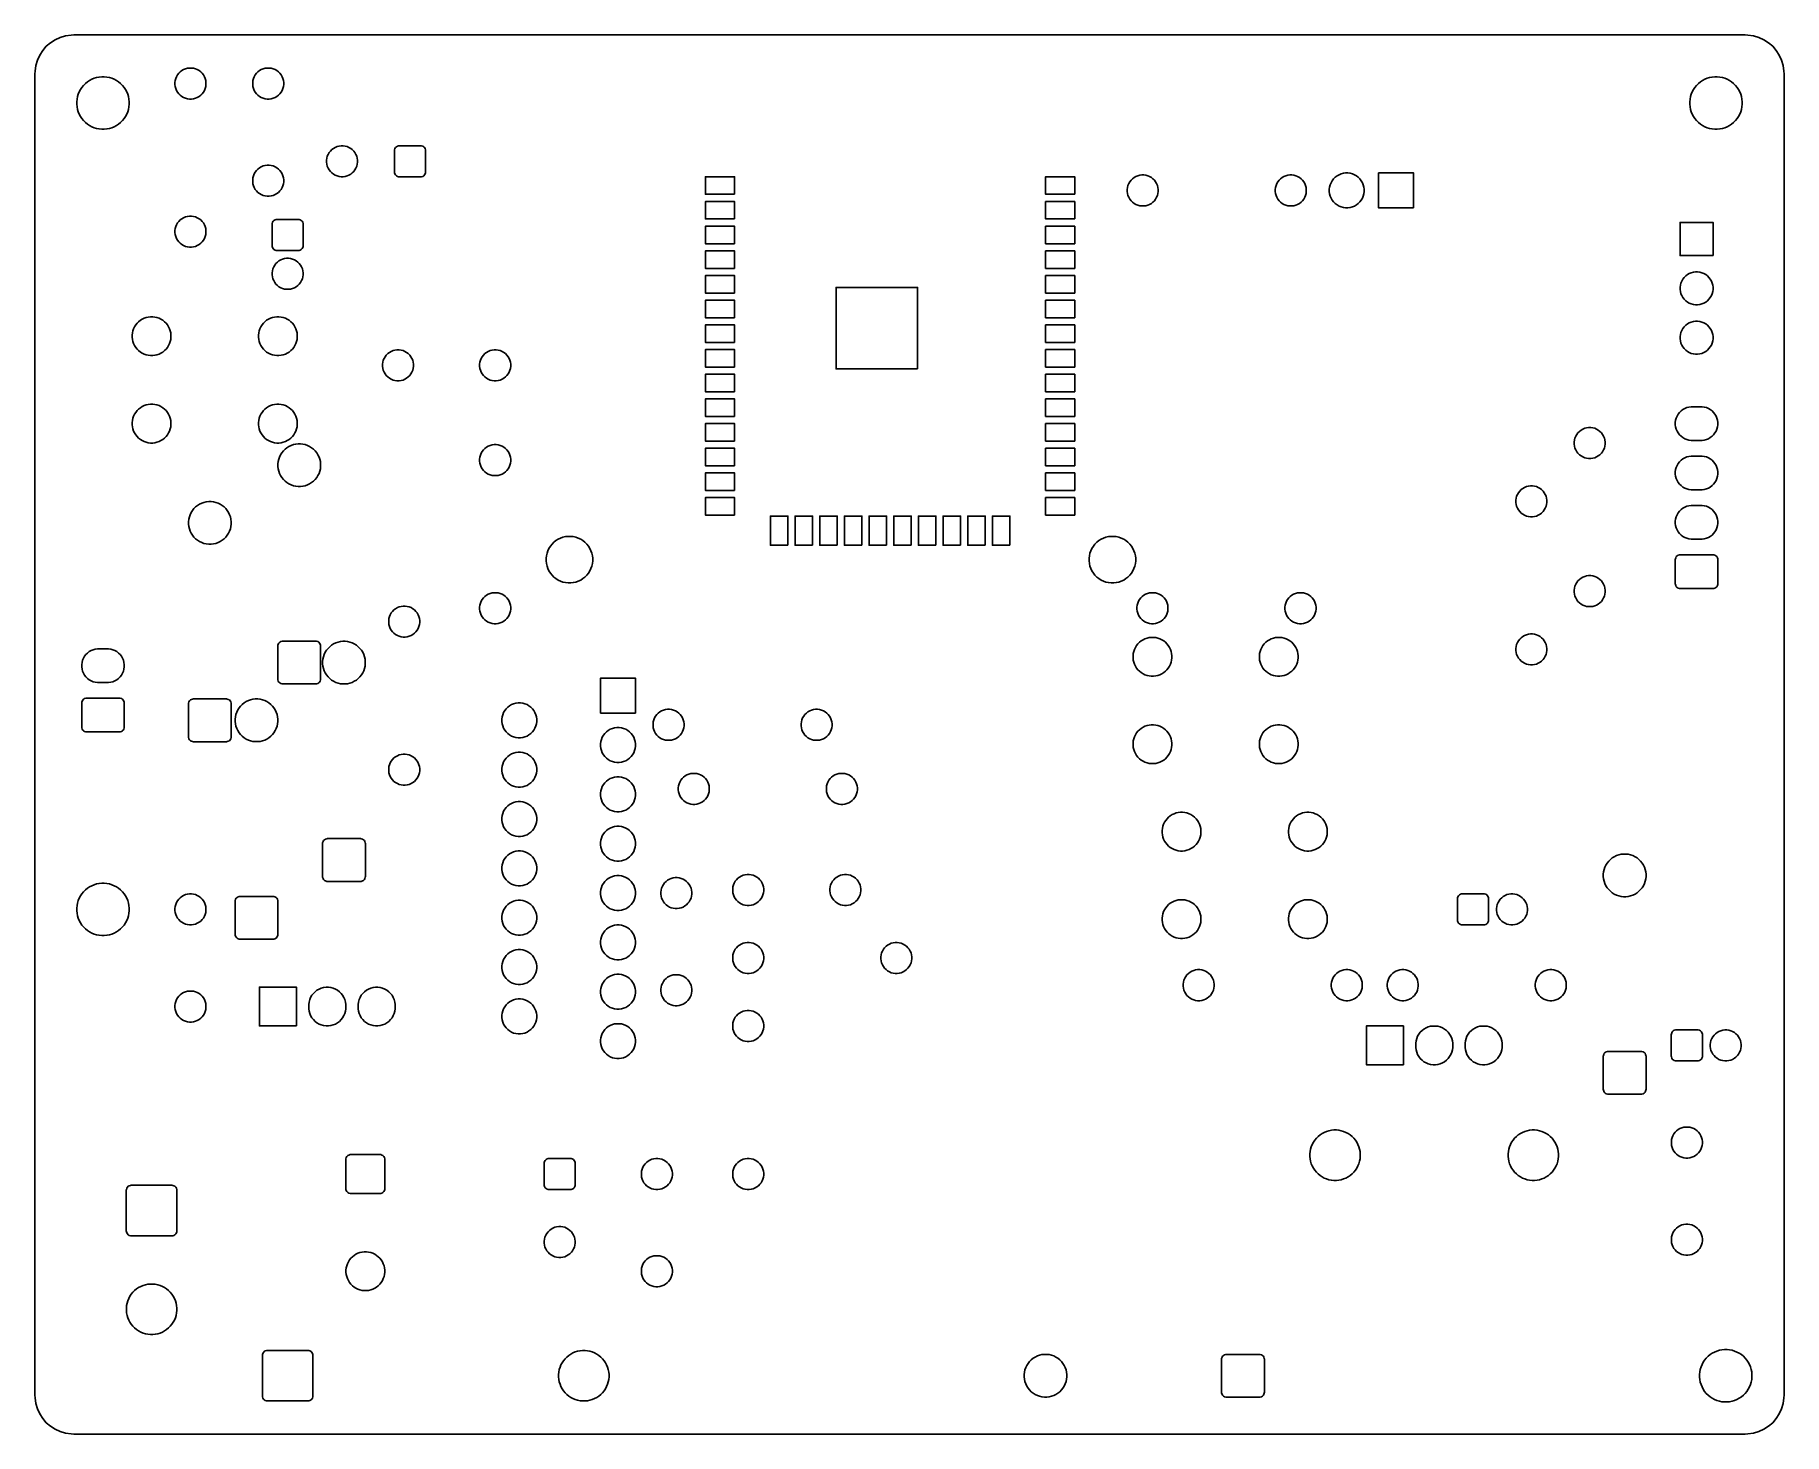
# Model space of a CAD drawing. Header units: millimetres. Extents: x 0 to 90, y 0 to 72.
import ezdxf

# ---------------------------------------------------------------- set-up
doc = ezdxf.new("R2010")
doc.units = ezdxf.units.MM
doc.layers.add('MASK_OPEN', color=1, linetype='CONTINUOUS')
doc.layers.add('REFERENCE', color=2, linetype='CONTINUOUS')

msp = doc.modelspace()

# ---------------------------------------------------------------- linework, layer by layer
at = {"layer": 'MASK_OPEN'}
for points in [[(8.1561, 70.2846), (8.2572, 70.2575), (8.3538, 70.2175), (8.4445, 70.1652), (8.5275, 70.1015), (8.6015, 70.0275), (8.6652, 69.9445), (8.7175, 69.8538), (8.7575, 69.7572), (8.7846, 69.6561), (8.7983, 69.5523), (8.7983, 69.4477), (8.7846, 69.3439), (8.7575, 69.2428), (8.7175, 69.1462), (8.6652, 69.0555), (8.6015, 68.9725), (8.5275, 68.8985), (8.4445, 68.8348), (8.3538, 68.7825), (8.2572, 68.7425), (8.1561, 68.7154), (8.0523, 68.7017), (7.9477, 68.7017), (7.8439, 68.7154), (7.7428, 68.7425), (7.6462, 68.7825), (7.5555, 68.8348), (7.4725, 68.8985), (7.3985, 68.9725), (7.3348, 69.0555), (7.2825, 69.1462), (7.2425, 69.2428), (7.2154, 69.3439), (7.2017, 69.4477), (7.2017, 69.5523), (7.2154, 69.6561), (7.2425, 69.7572), (7.2825, 69.8538), (7.3348, 69.9445), (7.3985, 70.0275), (7.4725, 70.1015), (7.5555, 70.1652), (7.6462, 70.2175), (7.7428, 70.2575), (7.8439, 70.2846), (7.9477, 70.2983), (8.0523, 70.2983)], [(12.1561, 70.2846), (12.2572, 70.2575), (12.3538, 70.2175), (12.4445, 70.1652), (12.5275, 70.1015), (12.6015, 70.0275), (12.6652, 69.9445), (12.7175, 69.8538), (12.7575, 69.7572), (12.7846, 69.6561), (12.7983, 69.5523), (12.7983, 69.4477), (12.7846, 69.3439), (12.7575, 69.2428), (12.7175, 69.1462), (12.6652, 69.0555), (12.6015, 68.9725), (12.5275, 68.8985), (12.4445, 68.8348), (12.3538, 68.7825), (12.2572, 68.7425), (12.1561, 68.7154), (12.0523, 68.7017), (11.9477, 68.7017), (11.8439, 68.7154), (11.7428, 68.7425), (11.6462, 68.7825), (11.5555, 68.8348), (11.4725, 68.8985), (11.3985, 68.9725), (11.3348, 69.0555), (11.2825, 69.1462), (11.2425, 69.2428), (11.2154, 69.3439), (11.2017, 69.4477), (11.2017, 69.5523), (11.2154, 69.6561), (11.2425, 69.7572), (11.2825, 69.8538), (11.3348, 69.9445), (11.3985, 70.0275), (11.4725, 70.1015), (11.5555, 70.1652), (11.6462, 70.2175), (11.7428, 70.2575), (11.8439, 70.2846), (11.9477, 70.2983), (12.0523, 70.2983)], [(3.6981, 69.8354), (3.828, 69.8095), (3.9548, 69.7711), (4.0772, 69.7204), (4.194, 69.6579), (4.3042, 69.5843), (4.4066, 69.5003), (4.5003, 69.4066), (4.5843, 69.3042), (4.6579, 69.194), (4.7204, 69.0772), (4.7711, 68.9548), (4.8095, 68.828), (4.8354, 68.6981), (4.8484, 68.5662), (4.8484, 68.4338), (4.8354, 68.3019), (4.8095, 68.172), (4.7711, 68.0452), (4.7204, 67.9228), (4.6579, 67.806), (4.5843, 67.6958), (4.5003, 67.5934), (4.4066, 67.4997), (4.3042, 67.4157), (4.194, 67.3421), (4.0772, 67.2796), (3.9548, 67.2289), (3.828, 67.1905), (3.6981, 67.1646), (3.5662, 67.1516), (3.4338, 67.1516), (3.3019, 67.1646), (3.172, 67.1905), (3.0452, 67.2289), (2.9228, 67.2796), (2.806, 67.3421), (2.6958, 67.4157), (2.5934, 67.4997), (2.4997, 67.5934), (2.4157, 67.6958), (2.3421, 67.806), (2.2796, 67.9228), (2.2289, 68.0452), (2.1905, 68.172), (2.1646, 68.3019), (2.1516, 68.4338), (2.1516, 68.5662), (2.1646, 68.6981), (2.1905, 68.828), (2.2289, 68.9548), (2.2796, 69.0772), (2.3421, 69.194), (2.4157, 69.3042), (2.4997, 69.4066), (2.5934, 69.5003), (2.6958, 69.5843), (2.806, 69.6579), (2.9228, 69.7204), (3.0452, 69.7711), (3.172, 69.8095), (3.3019, 69.8354), (3.4338, 69.8484), (3.5662, 69.8484)], [(86.6981, 69.8354), (86.828, 69.8095), (86.9548, 69.7711), (87.0772, 69.7204), (87.194, 69.6579), (87.3042, 69.5843), (87.4066, 69.5003), (87.5003, 69.4066), (87.5843, 69.3042), (87.6579, 69.194), (87.7204, 69.0772), (87.7711, 68.9548), (87.8095, 68.828), (87.8354, 68.6981), (87.8484, 68.5662), (87.8484, 68.4338), (87.8354, 68.3019), (87.8095, 68.172), (87.7711, 68.0452), (87.7204, 67.9228), (87.6579, 67.806), (87.5843, 67.6958), (87.5003, 67.5934), (87.4066, 67.4997), (87.3042, 67.4157), (87.194, 67.3421), (87.0772, 67.2796), (86.9548, 67.2289), (86.828, 67.1905), (86.6981, 67.1646), (86.5662, 67.1516), (86.4338, 67.1516), (86.3019, 67.1646), (86.172, 67.1905), (86.0452, 67.2289), (85.9228, 67.2796), (85.806, 67.3421), (85.6958, 67.4157), (85.5934, 67.4997), (85.4997, 67.5934), (85.4157, 67.6958), (85.3421, 67.806), (85.2796, 67.9228), (85.2289, 68.0452), (85.1905, 68.172), (85.1646, 68.3019), (85.1516, 68.4338), (85.1516, 68.5662), (85.1646, 68.6981), (85.1905, 68.828), (85.2289, 68.9548), (85.2796, 69.0772), (85.3421, 69.194), (85.4157, 69.3042), (85.4997, 69.4066), (85.5934, 69.5003), (85.6958, 69.5843), (85.806, 69.6579), (85.9228, 69.7204), (86.0452, 69.7711), (86.172, 69.8095), (86.3019, 69.8354), (86.4338, 69.8484), (86.5662, 69.8484)], [(15.9561, 66.2846), (16.0572, 66.2575), (16.1538, 66.2175), (16.2445, 66.1652), (16.3275, 66.1015), (16.4015, 66.0275), (16.4652, 65.9445), (16.5175, 65.8538), (16.5575, 65.7572), (16.5846, 65.6561), (16.5983, 65.5523), (16.5983, 65.4477), (16.5846, 65.3439), (16.5575, 65.2428), (16.5175, 65.1462), (16.4652, 65.0555), (16.4015, 64.9725), (16.3275, 64.8985), (16.2445, 64.8348), (16.1538, 64.7825), (16.0572, 64.7425), (15.9561, 64.7154), (15.8523, 64.7017), (15.7477, 64.7017), (15.6439, 64.7154), (15.5428, 64.7425), (15.4462, 64.7825), (15.3555, 64.8348), (15.2725, 64.8985), (15.1985, 64.9725), (15.1348, 65.0555), (15.0825, 65.1462), (15.0425, 65.2428), (15.0154, 65.3439), (15.0017, 65.4477), (15.0017, 65.5523), (15.0154, 65.6561), (15.0425, 65.7572), (15.0825, 65.8538), (15.1348, 65.9445), (15.1985, 66.0275), (15.2725, 66.1015), (15.3555, 66.1652), (15.4462, 66.2175), (15.5428, 66.2575), (15.6439, 66.2846), (15.7477, 66.2983), (15.8523, 66.2983)], [(19.8891, 66.2969), (19.9493, 66.2794), (20.0032, 66.2475), (20.0475, 66.2032), (20.0794, 66.1493), (20.0969, 66.0891), (20.1, 66.05), (20.1, 64.95), (20.0969, 64.9109), (20.0794, 64.8507), (20.0475, 64.7968), (20.0032, 64.7525), (19.9493, 64.7206), (19.8891, 64.7031), (19.85, 64.7), (18.75, 64.7), (18.7109, 64.7031), (18.6507, 64.7206), (18.5968, 64.7525), (18.5525, 64.7968), (18.5206, 64.8507), (18.5031, 64.9109), (18.5, 64.95), (18.5, 66.05), (18.5031, 66.0891), (18.5206, 66.1493), (18.5525, 66.2032), (18.5968, 66.2475), (18.6507, 66.2794), (18.7109, 66.2969), (18.75, 66.3), (19.85, 66.3)], [(12.1561, 65.2846), (12.2572, 65.2575), (12.3538, 65.2175), (12.4445, 65.1652), (12.5275, 65.1015), (12.6015, 65.0275), (12.6652, 64.9445), (12.7175, 64.8538), (12.7575, 64.7572), (12.7846, 64.6561), (12.7983, 64.5523), (12.7983, 64.4477), (12.7846, 64.3439), (12.7575, 64.2428), (12.7175, 64.1462), (12.6652, 64.0555), (12.6015, 63.9725), (12.5275, 63.8985), (12.4445, 63.8348), (12.3538, 63.7825), (12.2572, 63.7425), (12.1561, 63.7154), (12.0523, 63.7017), (11.9477, 63.7017), (11.8439, 63.7154), (11.7428, 63.7425), (11.6462, 63.7825), (11.5555, 63.8348), (11.4725, 63.8985), (11.3985, 63.9725), (11.3348, 64.0555), (11.2825, 64.1462), (11.2425, 64.2428), (11.2154, 64.3439), (11.2017, 64.4477), (11.2017, 64.5523), (11.2154, 64.6561), (11.2425, 64.7572), (11.2825, 64.8538), (11.3348, 64.9445), (11.3985, 65.0275), (11.4725, 65.1015), (11.5555, 65.1652), (11.6462, 65.2175), (11.7428, 65.2575), (11.8439, 65.2846), (11.9477, 65.2983), (12.0523, 65.2983)], [(67.6756, 64.8827), (67.7893, 64.8522), (67.8981, 64.8072), (68, 64.7483), (68.0934, 64.6767), (68.1767, 64.5934), (68.2483, 64.5), (68.3072, 64.3981), (68.3522, 64.2893), (68.3827, 64.1756), (68.3981, 64.0589), (68.3981, 63.9411), (68.3827, 63.8244), (68.3522, 63.7107), (68.3072, 63.6019), (68.2483, 63.5), (68.1767, 63.4066), (68.0934, 63.3233), (68, 63.2517), (67.8981, 63.1928), (67.7893, 63.1478), (67.6756, 63.1173), (67.5589, 63.1019), (67.4411, 63.1019), (67.3244, 63.1173), (67.2107, 63.1478), (67.1019, 63.1928), (67, 63.2517), (66.9066, 63.3233), (66.8233, 63.4066), (66.7517, 63.5), (66.6928, 63.6019), (66.6478, 63.7107), (66.6173, 63.8244), (66.6019, 63.9411), (66.6019, 64.0589), (66.6173, 64.1756), (66.6478, 64.2893), (66.6928, 64.3981), (66.7517, 64.5), (66.8233, 64.5934), (66.9066, 64.6767), (67, 64.7483), (67.1019, 64.8072), (67.2107, 64.8522), (67.3244, 64.8827), (67.4411, 64.8981), (67.5589, 64.8981)], [(70.94, 63.1), (69.14, 63.1), (69.14, 64.9), (70.94, 64.9)], [(36, 63.8), (34.5, 63.8), (34.5, 64.7), (36, 64.7)], [(53.5, 63.8), (52, 63.8), (52, 64.7), (53.5, 64.7)], [(57.1561, 64.7846), (57.2572, 64.7575), (57.3538, 64.7175), (57.4445, 64.6652), (57.5275, 64.6015), (57.6015, 64.5275), (57.6652, 64.4445), (57.7175, 64.3538), (57.7575, 64.2572), (57.7846, 64.1561), (57.7983, 64.0523), (57.7983, 63.9477), (57.7846, 63.8439), (57.7575, 63.7428), (57.7175, 63.6462), (57.6652, 63.5555), (57.6015, 63.4725), (57.5275, 63.3985), (57.4445, 63.3348), (57.3538, 63.2825), (57.2572, 63.2425), (57.1561, 63.2154), (57.0523, 63.2017), (56.9477, 63.2017), (56.8439, 63.2154), (56.7428, 63.2425), (56.6462, 63.2825), (56.5555, 63.3348), (56.4725, 63.3985), (56.3985, 63.4725), (56.3348, 63.5555), (56.2825, 63.6462), (56.2425, 63.7428), (56.2154, 63.8439), (56.2017, 63.9477), (56.2017, 64.0523), (56.2154, 64.1561), (56.2425, 64.2572), (56.2825, 64.3538), (56.3348, 64.4445), (56.3985, 64.5275), (56.4725, 64.6015), (56.5555, 64.6652), (56.6462, 64.7175), (56.7428, 64.7575), (56.8439, 64.7846), (56.9477, 64.7983), (57.0523, 64.7983)], [(64.7761, 64.7846), (64.8772, 64.7575), (64.9738, 64.7175), (65.0645, 64.6652), (65.1475, 64.6015), (65.2215, 64.5275), (65.2852, 64.4445), (65.3375, 64.3538), (65.3775, 64.2572), (65.4046, 64.1561), (65.4183, 64.0523), (65.4183, 63.9477), (65.4046, 63.8439), (65.3775, 63.7428), (65.3375, 63.6462), (65.2852, 63.5555), (65.2215, 63.4725), (65.1475, 63.3985), (65.0645, 63.3348), (64.9738, 63.2825), (64.8772, 63.2425), (64.7761, 63.2154), (64.6723, 63.2017), (64.5677, 63.2017), (64.4639, 63.2154), (64.3628, 63.2425), (64.2662, 63.2825), (64.1755, 63.3348), (64.0925, 63.3985), (64.0185, 63.4725), (63.9548, 63.5555), (63.9025, 63.6462), (63.8625, 63.7428), (63.8354, 63.8439), (63.8217, 63.9477), (63.8217, 64.0523), (63.8354, 64.1561), (63.8625, 64.2572), (63.9025, 64.3538), (63.9548, 64.4445), (64.0185, 64.5275), (64.0925, 64.6015), (64.1755, 64.6652), (64.2662, 64.7175), (64.3628, 64.7575), (64.4639, 64.7846), (64.5677, 64.7983), (64.6723, 64.7983)], [(36, 62.53), (34.5, 62.53), (34.5, 63.43), (36, 63.43)], [(53.5, 62.53), (52, 62.53), (52, 63.43), (53.5, 63.43)], [(8.1561, 62.6646), (8.2572, 62.6375), (8.3538, 62.5975), (8.4445, 62.5452), (8.5275, 62.4815), (8.6015, 62.4075), (8.6652, 62.3245), (8.7175, 62.2338), (8.7575, 62.1372), (8.7846, 62.0361), (8.7983, 61.9323), (8.7983, 61.8277), (8.7846, 61.7239), (8.7575, 61.6228), (8.7175, 61.5262), (8.6652, 61.4355), (8.6015, 61.3525), (8.5275, 61.2785), (8.4445, 61.2148), (8.3538, 61.1625), (8.2572, 61.1225), (8.1561, 61.0954), (8.0523, 61.0817), (7.9477, 61.0817), (7.8439, 61.0954), (7.7428, 61.1225), (7.6462, 61.1625), (7.5555, 61.2148), (7.4725, 61.2785), (7.3985, 61.3525), (7.3348, 61.4355), (7.2825, 61.5262), (7.2425, 61.6228), (7.2154, 61.7239), (7.2017, 61.8277), (7.2017, 61.9323), (7.2154, 62.0361), (7.2425, 62.1372), (7.2825, 62.2338), (7.3348, 62.3245), (7.3985, 62.4075), (7.4725, 62.4815), (7.5555, 62.5452), (7.6462, 62.5975), (7.7428, 62.6375), (7.8439, 62.6646), (7.9477, 62.6783), (8.0523, 62.6783)], [(13.5891, 62.5069), (13.6493, 62.4894), (13.7032, 62.4575), (13.7475, 62.4132), (13.7794, 62.3593), (13.7969, 62.2991), (13.8, 62.26), (13.8, 61.16), (13.7969, 61.1209), (13.7794, 61.0607), (13.7475, 61.0068), (13.7032, 60.9625), (13.6493, 60.9306), (13.5891, 60.9131), (13.55, 60.91), (12.45, 60.91), (12.4109, 60.9131), (12.3507, 60.9306), (12.2968, 60.9625), (12.2525, 61.0068), (12.2206, 61.0607), (12.2031, 61.1209), (12.2, 61.16), (12.2, 62.26), (12.2031, 62.2991), (12.2206, 62.3593), (12.2525, 62.4132), (12.2968, 62.4575), (12.3507, 62.4894), (12.4109, 62.5069), (12.45, 62.51), (13.55, 62.51)], [(36, 61.26), (34.5, 61.26), (34.5, 62.16), (36, 62.16)], [(53.5, 61.26), (52, 61.26), (52, 62.16), (53.5, 62.16)], [(86.35, 60.65), (84.65, 60.65), (84.65, 62.35), (86.35, 62.35)], [(13.1561, 60.4946), (13.2572, 60.4675), (13.3538, 60.4275), (13.4445, 60.3752), (13.5275, 60.3115), (13.6015, 60.2375), (13.6652, 60.1545), (13.7175, 60.0638), (13.7575, 59.9672), (13.7846, 59.8661), (13.7983, 59.7623), (13.7983, 59.6577), (13.7846, 59.5539), (13.7575, 59.4528), (13.7175, 59.3562), (13.6652, 59.2655), (13.6015, 59.1825), (13.5275, 59.1085), (13.4445, 59.0448), (13.3538, 58.9925), (13.2572, 58.9525), (13.1561, 58.9254), (13.0523, 58.9117), (12.9477, 58.9117), (12.8439, 58.9254), (12.7428, 58.9525), (12.6462, 58.9925), (12.5555, 59.0448), (12.4725, 59.1085), (12.3985, 59.1825), (12.3348, 59.2655), (12.2825, 59.3562), (12.2425, 59.4528), (12.2154, 59.5539), (12.2017, 59.6577), (12.2017, 59.7623), (12.2154, 59.8661), (12.2425, 59.9672), (12.2825, 60.0638), (12.3348, 60.1545), (12.3985, 60.2375), (12.4725, 60.3115), (12.5555, 60.3752), (12.6462, 60.4275), (12.7428, 60.4675), (12.8439, 60.4946), (12.9477, 60.5083), (13.0523, 60.5083)], [(36, 59.99), (34.5, 59.99), (34.5, 60.89), (36, 60.89)], [(53.5, 59.99), (52, 59.99), (52, 60.89), (53.5, 60.89)], [(36, 58.72), (34.5, 58.72), (34.5, 59.62), (36, 59.62)], [(53.5, 58.72), (52, 58.72), (52, 59.62), (53.5, 59.62)], [(85.6658, 59.7937), (85.7732, 59.7649), (85.8759, 59.7223), (85.9722, 59.6667), (86.0604, 59.5991), (86.1391, 59.5204), (86.2067, 59.4322), (86.2623, 59.3359), (86.3049, 59.2332), (86.3337, 59.1258), (86.3482, 59.0156), (86.3482, 58.9044), (86.3337, 58.7942), (86.3049, 58.6868), (86.2623, 58.5841), (86.2067, 58.4878), (86.1391, 58.3996), (86.0604, 58.3209), (85.9722, 58.2533), (85.8759, 58.1977), (85.7732, 58.1551), (85.6658, 58.1263), (85.5556, 58.1118), (85.4444, 58.1118), (85.3342, 58.1263), (85.2268, 58.1551), (85.1241, 58.1977), (85.0278, 58.2533), (84.9396, 58.3209), (84.8609, 58.3996), (84.7933, 58.4878), (84.7377, 58.5841), (84.6951, 58.6868), (84.6663, 58.7942), (84.6518, 58.9044), (84.6518, 59.0156), (84.6663, 59.1258), (84.6951, 59.2332), (84.7377, 59.3359), (84.7933, 59.4322), (84.8609, 59.5204), (84.9396, 59.5991), (85.0278, 59.6667), (85.1241, 59.7223), (85.2268, 59.7649), (85.3342, 59.7937), (85.4444, 59.8082), (85.5556, 59.8082)], [(45.42, 54.81), (41.22, 54.81), (41.22, 59.01), (45.42, 59.01)], [(36, 57.45), (34.5, 57.45), (34.5, 58.35), (36, 58.35)], [(53.5, 57.45), (52, 57.45), (52, 58.35), (53.5, 58.35)], [(6.1675, 57.4859), (6.2768, 57.4609), (6.3827, 57.4239), (6.4837, 57.3752), (6.5787, 57.3156), (6.6663, 57.2456), (6.7456, 57.1663), (6.8156, 57.0787), (6.8752, 56.9837), (6.9239, 56.8827), (6.9609, 56.7768), (6.9859, 56.6675), (6.9984, 56.5561), (6.9984, 56.4439), (6.9859, 56.3325), (6.9609, 56.2232), (6.9239, 56.1173), (6.8752, 56.0163), (6.8156, 55.9213), (6.7456, 55.8337), (6.6663, 55.7544), (6.5787, 55.6844), (6.4837, 55.6248), (6.3827, 55.5761), (6.2768, 55.5391), (6.1675, 55.5141), (6.0561, 55.5016), (5.9439, 55.5016), (5.8325, 55.5141), (5.7232, 55.5391), (5.6173, 55.5761), (5.5163, 55.6248), (5.4213, 55.6844), (5.3337, 55.7544), (5.2544, 55.8337), (5.1844, 55.9213), (5.1248, 56.0163), (5.0761, 56.1173), (5.0391, 56.2232), (5.0141, 56.3325), (5.0016, 56.4439), (5.0016, 56.5561), (5.0141, 56.6675), (5.0391, 56.7768), (5.0761, 56.8827), (5.1248, 56.9837), (5.1844, 57.0787), (5.2544, 57.1663), (5.3337, 57.2456), (5.4213, 57.3156), (5.5163, 57.3752), (5.6173, 57.4239), (5.7232, 57.4609), (5.8325, 57.4859), (5.9439, 57.4984), (6.0561, 57.4984)], [(12.6675, 57.4859), (12.7768, 57.4609), (12.8827, 57.4239), (12.9837, 57.3752), (13.0787, 57.3156), (13.1663, 57.2456), (13.2456, 57.1663), (13.3156, 57.0787), (13.3752, 56.9837), (13.4239, 56.8827), (13.4609, 56.7768), (13.4859, 56.6675), (13.4984, 56.5561), (13.4984, 56.4439), (13.4859, 56.3325), (13.4609, 56.2232), (13.4239, 56.1173), (13.3752, 56.0163), (13.3156, 55.9213), (13.2456, 55.8337), (13.1663, 55.7544), (13.0787, 55.6844), (12.9837, 55.6248), (12.8827, 55.5761), (12.7768, 55.5391), (12.6675, 55.5141), (12.5561, 55.5016), (12.4439, 55.5016), (12.3325, 55.5141), (12.2232, 55.5391), (12.1173, 55.5761), (12.0163, 55.6248), (11.9213, 55.6844), (11.8337, 55.7544), (11.7544, 55.8337), (11.6844, 55.9213), (11.6248, 56.0163), (11.5761, 56.1173), (11.5391, 56.2232), (11.5141, 56.3325), (11.5016, 56.4439), (11.5016, 56.5561), (11.5141, 56.6675), (11.5391, 56.7768), (11.5761, 56.8827), (11.6248, 56.9837), (11.6844, 57.0787), (11.7544, 57.1663), (11.8337, 57.2456), (11.9213, 57.3156), (12.0163, 57.3752), (12.1173, 57.4239), (12.2232, 57.4609), (12.3325, 57.4859), (12.4439, 57.4984), (12.5561, 57.4984)], [(36, 56.18), (34.5, 56.18), (34.5, 57.08), (36, 57.08)], [(53.5, 56.18), (52, 56.18), (52, 57.08), (53.5, 57.08)], [(85.6658, 57.2537), (85.7732, 57.2249), (85.8759, 57.1823), (85.9722, 57.1267), (86.0604, 57.0591), (86.1391, 56.9804), (86.2067, 56.8922), (86.2623, 56.7959), (86.3049, 56.6932), (86.3337, 56.5858), (86.3482, 56.4756), (86.3482, 56.3644), (86.3337, 56.2542), (86.3049, 56.1468), (86.2623, 56.0441), (86.2067, 55.9478), (86.1391, 55.8596), (86.0604, 55.7809), (85.9722, 55.7133), (85.8759, 55.6577), (85.7732, 55.6151), (85.6658, 55.5863), (85.5556, 55.5718), (85.4444, 55.5718), (85.3342, 55.5863), (85.2268, 55.6151), (85.1241, 55.6577), (85.0278, 55.7133), (84.9396, 55.7809), (84.8609, 55.8596), (84.7933, 55.9478), (84.7377, 56.0441), (84.6951, 56.1468), (84.6663, 56.2542), (84.6518, 56.3644), (84.6518, 56.4756), (84.6663, 56.5858), (84.6951, 56.6932), (84.7377, 56.7959), (84.7933, 56.8922), (84.8609, 56.9804), (84.9396, 57.0591), (85.0278, 57.1267), (85.1241, 57.1823), (85.2268, 57.2249), (85.3342, 57.2537), (85.4444, 57.2682), (85.5556, 57.2682)], [(36, 54.91), (34.5, 54.91), (34.5, 55.81), (36, 55.81)], [(53.5, 54.91), (52, 54.91), (52, 55.81), (53.5, 55.81)], [(18.8361, 55.7846), (18.9372, 55.7575), (19.0338, 55.7175), (19.1245, 55.6652), (19.2075, 55.6015), (19.2815, 55.5275), (19.3452, 55.4445), (19.3975, 55.3538), (19.4375, 55.2572), (19.4646, 55.1561), (19.4783, 55.0523), (19.4783, 54.9477), (19.4646, 54.8439), (19.4375, 54.7428), (19.3975, 54.6462), (19.3452, 54.5555), (19.2815, 54.4725), (19.2075, 54.3985), (19.1245, 54.3348), (19.0338, 54.2825), (18.9372, 54.2425), (18.8361, 54.2154), (18.7323, 54.2017), (18.6277, 54.2017), (18.5239, 54.2154), (18.4228, 54.2425), (18.3262, 54.2825), (18.2355, 54.3348), (18.1525, 54.3985), (18.0785, 54.4725), (18.0148, 54.5555), (17.9625, 54.6462), (17.9225, 54.7428), (17.8954, 54.8439), (17.8817, 54.9477), (17.8817, 55.0523), (17.8954, 55.1561), (17.9225, 55.2572), (17.9625, 55.3538), (18.0148, 55.4445), (18.0785, 55.5275), (18.1525, 55.6015), (18.2355, 55.6652), (18.3262, 55.7175), (18.4228, 55.7575), (18.5239, 55.7846), (18.6277, 55.7983), (18.7323, 55.7983)], [(23.8361, 55.7846), (23.9372, 55.7575), (24.0338, 55.7175), (24.1245, 55.6652), (24.2075, 55.6015), (24.2815, 55.5275), (24.3452, 55.4445), (24.3975, 55.3538), (24.4375, 55.2572), (24.4646, 55.1561), (24.4783, 55.0523), (24.4783, 54.9477), (24.4646, 54.8439), (24.4375, 54.7428), (24.3975, 54.6462), (24.3452, 54.5555), (24.2815, 54.4725), (24.2075, 54.3985), (24.1245, 54.3348), (24.0338, 54.2825), (23.9372, 54.2425), (23.8361, 54.2154), (23.7323, 54.2017), (23.6277, 54.2017), (23.5239, 54.2154), (23.4228, 54.2425), (23.3262, 54.2825), (23.2355, 54.3348), (23.1525, 54.3985), (23.0785, 54.4725), (23.0148, 54.5555), (22.9625, 54.6462), (22.9225, 54.7428), (22.8954, 54.8439), (22.8817, 54.9477), (22.8817, 55.0523), (22.8954, 55.1561), (22.9225, 55.2572), (22.9625, 55.3538), (23.0148, 55.4445), (23.0785, 55.5275), (23.1525, 55.6015), (23.2355, 55.6652), (23.3262, 55.7175), (23.4228, 55.7575), (23.5239, 55.7846), (23.6277, 55.7983), (23.7323, 55.7983)], [(36, 53.64), (34.5, 53.64), (34.5, 54.54), (36, 54.54)], [(53.5, 53.64), (52, 53.64), (52, 54.54), (53.5, 54.54)], [(36, 52.37), (34.5, 52.37), (34.5, 53.27), (36, 53.27)], [(53.5, 52.37), (52, 52.37), (52, 53.27), (53.5, 53.27)], [(6.1675, 52.9859), (6.2768, 52.9609), (6.3827, 52.9239), (6.4837, 52.8752), (6.5787, 52.8156), (6.6663, 52.7456), (6.7456, 52.6663), (6.8156, 52.5787), (6.8752, 52.4837), (6.9239, 52.3827), (6.9609, 52.2768), (6.9859, 52.1675), (6.9984, 52.0561), (6.9984, 51.9439), (6.9859, 51.8325), (6.9609, 51.7232), (6.9239, 51.6173), (6.8752, 51.5163), (6.8156, 51.4213), (6.7456, 51.3337), (6.6663, 51.2544), (6.5787, 51.1844), (6.4837, 51.1248), (6.3827, 51.0761), (6.2768, 51.0391), (6.1675, 51.0141), (6.0561, 51.0016), (5.9439, 51.0016), (5.8325, 51.0141), (5.7232, 51.0391), (5.6173, 51.0761), (5.5163, 51.1248), (5.4213, 51.1844), (5.3337, 51.2544), (5.2544, 51.3337), (5.1844, 51.4213), (5.1248, 51.5163), (5.0761, 51.6173), (5.0391, 51.7232), (5.0141, 51.8325), (5.0016, 51.9439), (5.0016, 52.0561), (5.0141, 52.1675), (5.0391, 52.2768), (5.0761, 52.3827), (5.1248, 52.4837), (5.1844, 52.5787), (5.2544, 52.6663), (5.3337, 52.7456), (5.4213, 52.8156), (5.5163, 52.8752), (5.6173, 52.9239), (5.7232, 52.9609), (5.8325, 52.9859), (5.9439, 52.9984), (6.0561, 52.9984)], [(12.6675, 52.9859), (12.7768, 52.9609), (12.8827, 52.9239), (12.9837, 52.8752), (13.0787, 52.8156), (13.1663, 52.7456), (13.2456, 52.6663), (13.3156, 52.5787), (13.3752, 52.4837), (13.4239, 52.3827), (13.4609, 52.2768), (13.4859, 52.1675), (13.4984, 52.0561), (13.4984, 51.9439), (13.4859, 51.8325), (13.4609, 51.7232), (13.4239, 51.6173), (13.3752, 51.5163), (13.3156, 51.4213), (13.2456, 51.3337), (13.1663, 51.2544), (13.0787, 51.1844), (12.9837, 51.1248), (12.8827, 51.0761), (12.7768, 51.0391), (12.6675, 51.0141), (12.5561, 51.0016), (12.4439, 51.0016), (12.3325, 51.0141), (12.2232, 51.0391), (12.1173, 51.0761), (12.0163, 51.1248), (11.9213, 51.1844), (11.8337, 51.2544), (11.7544, 51.3337), (11.6844, 51.4213), (11.6248, 51.5163), (11.5761, 51.6173), (11.5391, 51.7232), (11.5141, 51.8325), (11.5016, 51.9439), (11.5016, 52.0561), (11.5141, 52.1675), (11.5391, 52.2768), (11.5761, 52.3827), (11.6248, 52.4837), (11.6844, 52.5787), (11.7544, 52.6663), (11.8337, 52.7456), (11.9213, 52.8156), (12.0163, 52.8752), (12.1173, 52.9239), (12.2232, 52.9609), (12.3325, 52.9859), (12.4439, 52.9984), (12.5561, 52.9984)], [(85.7819, 52.8681), (85.8947, 52.8533), (86.0047, 52.8238), (86.1098, 52.7803), (86.2083, 52.7234), (86.2986, 52.6541), (86.3791, 52.5736), (86.4484, 52.4833), (86.5053, 52.3848), (86.5488, 52.2797), (86.5783, 52.1697), (86.5931, 52.0569), (86.5931, 51.9431), (86.5783, 51.8303), (86.5488, 51.7203), (86.5053, 51.6152), (86.4484, 51.5167), (86.3791, 51.4264), (86.2986, 51.3459), (86.2083, 51.2766), (86.1098, 51.2197), (86.0047, 51.1762), (85.8947, 51.1467), (85.7819, 51.1319), (85.725, 51.13), (85.275, 51.13), (85.2181, 51.1319), (85.1053, 51.1467), (84.9953, 51.1762), (84.8902, 51.2197), (84.7917, 51.2766), (84.7014, 51.3459), (84.6209, 51.4264), (84.5516, 51.5167), (84.4947, 51.6152), (84.4512, 51.7203), (84.4217, 51.8303), (84.4069, 51.9431), (84.4069, 52.0569), (84.4217, 52.1697), (84.4512, 52.2797), (84.4947, 52.3848), (84.5516, 52.4833), (84.6209, 52.5736), (84.7014, 52.6541), (84.7917, 52.7234), (84.8902, 52.7803), (84.9953, 52.8238), (85.1053, 52.8533), (85.2181, 52.8681), (85.275, 52.87), (85.725, 52.87)], [(36, 51.1), (34.5, 51.1), (34.5, 52), (36, 52)], [(53.5, 51.1), (52, 51.1), (52, 52), (53.5, 52)], [(80.1561, 51.7846), (80.2572, 51.7575), (80.3538, 51.7175), (80.4445, 51.6652), (80.5275, 51.6015), (80.6015, 51.5275), (80.6652, 51.4445), (80.7175, 51.3538), (80.7575, 51.2572), (80.7846, 51.1561), (80.7983, 51.0523), (80.7983, 50.9477), (80.7846, 50.8439), (80.7575, 50.7428), (80.7175, 50.6462), (80.6652, 50.5555), (80.6015, 50.4725), (80.5275, 50.3985), (80.4445, 50.3348), (80.3538, 50.2825), (80.2572, 50.2425), (80.1561, 50.2154), (80.0523, 50.2017), (79.9477, 50.2017), (79.8439, 50.2154), (79.7428, 50.2425), (79.6462, 50.2825), (79.5555, 50.3348), (79.4725, 50.3985), (79.3985, 50.4725), (79.3348, 50.5555), (79.2825, 50.6462), (79.2425, 50.7428), (79.2154, 50.8439), (79.2017, 50.9477), (79.2017, 51.0523), (79.2154, 51.1561), (79.2425, 51.2572), (79.2825, 51.3538), (79.3348, 51.4445), (79.3985, 51.5275), (79.4725, 51.6015), (79.5555, 51.6652), (79.6462, 51.7175), (79.7428, 51.7575), (79.8439, 51.7846), (79.9477, 51.7983), (80.0523, 51.7983)], [(13.7843, 50.9445), (13.9045, 50.917), (14.021, 50.8763), (14.1321, 50.8227), (14.2365, 50.7571), (14.333, 50.6802), (14.4202, 50.593), (14.4971, 50.4965), (14.5627, 50.3921), (14.6163, 50.281), (14.657, 50.1645), (14.6845, 50.0443), (14.6983, 49.9217), (14.6983, 49.7983), (14.6845, 49.6757), (14.657, 49.5555), (14.6163, 49.439), (14.5627, 49.3279), (14.4971, 49.2235), (14.4202, 49.127), (14.333, 49.0398), (14.2365, 48.9629), (14.1321, 48.8973), (14.021, 48.8437), (13.9045, 48.803), (13.7843, 48.7755), (13.6617, 48.7617), (13.5383, 48.7617), (13.4157, 48.7755), (13.2955, 48.803), (13.179, 48.8437), (13.0679, 48.8973), (12.9635, 48.9629), (12.867, 49.0398), (12.7798, 49.127), (12.7029, 49.2235), (12.6373, 49.3279), (12.5837, 49.439), (12.543, 49.5555), (12.5155, 49.6757), (12.5017, 49.7983), (12.5017, 49.9217), (12.5155, 50.0443), (12.543, 50.1645), (12.5837, 50.281), (12.6373, 50.3921), (12.7029, 50.4965), (12.7798, 50.593), (12.867, 50.6802), (12.9635, 50.7571), (13.0679, 50.8227), (13.179, 50.8763), (13.2955, 50.917), (13.4157, 50.9445), (13.5383, 50.9583), (13.6617, 50.9583)], [(23.8361, 50.9046), (23.9372, 50.8775), (24.0338, 50.8375), (24.1245, 50.7852), (24.2075, 50.7215), (24.2815, 50.6475), (24.3452, 50.5645), (24.3975, 50.4738), (24.4375, 50.3772), (24.4646, 50.2761), (24.4783, 50.1723), (24.4783, 50.0677), (24.4646, 49.9639), (24.4375, 49.8628), (24.3975, 49.7662), (24.3452, 49.6755), (24.2815, 49.5925), (24.2075, 49.5185), (24.1245, 49.4548), (24.0338, 49.4025), (23.9372, 49.3625), (23.8361, 49.3354), (23.7323, 49.3217), (23.6277, 49.3217), (23.5239, 49.3354), (23.4228, 49.3625), (23.3262, 49.4025), (23.2355, 49.4548), (23.1525, 49.5185), (23.0785, 49.5925), (23.0148, 49.6755), (22.9625, 49.7662), (22.9225, 49.8628), (22.8954, 49.9639), (22.8817, 50.0677), (22.8817, 50.1723), (22.8954, 50.2761), (22.9225, 50.3772), (22.9625, 50.4738), (23.0148, 50.5645), (23.0785, 50.6475), (23.1525, 50.7215), (23.2355, 50.7852), (23.3262, 50.8375), (23.4228, 50.8775), (23.5239, 50.9046), (23.6277, 50.9183), (23.7323, 50.9183)], [(36, 49.83), (34.5, 49.83), (34.5, 50.73), (36, 50.73)], [(53.5, 49.83), (52, 49.83), (52, 50.73), (53.5, 50.73)], [(85.7819, 50.3281), (85.8947, 50.3133), (86.0047, 50.2838), (86.1098, 50.2403), (86.2083, 50.1834), (86.2986, 50.1141), (86.3791, 50.0336), (86.4484, 49.9433), (86.5053, 49.8448), (86.5488, 49.7397), (86.5783, 49.6297), (86.5931, 49.5169), (86.5931, 49.4031), (86.5783, 49.2903), (86.5488, 49.1803), (86.5053, 49.0752), (86.4484, 48.9767), (86.3791, 48.8864), (86.2986, 48.8059), (86.2083, 48.7366), (86.1098, 48.6797), (86.0047, 48.6362), (85.8947, 48.6067), (85.7819, 48.5919), (85.725, 48.59), (85.275, 48.59), (85.2181, 48.5919), (85.1053, 48.6067), (84.9953, 48.6362), (84.8902, 48.6797), (84.7917, 48.7366), (84.7014, 48.8059), (84.6209, 48.8864), (84.5516, 48.9767), (84.4947, 49.0752), (84.4512, 49.1803), (84.4217, 49.2903), (84.4069, 49.4031), (84.4069, 49.5169), (84.4217, 49.6297), (84.4512, 49.7397), (84.4947, 49.8448), (84.5516, 49.9433), (84.6209, 50.0336), (84.7014, 50.1141), (84.7917, 50.1834), (84.8902, 50.2403), (84.9953, 50.2838), (85.1053, 50.3133), (85.2181, 50.3281), (85.275, 50.33), (85.725, 50.33)], [(36, 48.56), (34.5, 48.56), (34.5, 49.46), (36, 49.46)], [(53.5, 48.56), (52, 48.56), (52, 49.46), (53.5, 49.46)], [(77.1561, 48.7846), (77.2572, 48.7575), (77.3538, 48.7175), (77.4445, 48.6652), (77.5275, 48.6015), (77.6015, 48.5275), (77.6652, 48.4445), (77.7175, 48.3538), (77.7575, 48.2572), (77.7846, 48.1561), (77.7983, 48.0523), (77.7983, 47.9477), (77.7846, 47.8439), (77.7575, 47.7428), (77.7175, 47.6462), (77.6652, 47.5555), (77.6015, 47.4725), (77.5275, 47.3985), (77.4445, 47.3348), (77.3538, 47.2825), (77.2572, 47.2425), (77.1561, 47.2154), (77.0523, 47.2017), (76.9477, 47.2017), (76.8439, 47.2154), (76.7428, 47.2425), (76.6462, 47.2825), (76.5555, 47.3348), (76.4725, 47.3985), (76.3985, 47.4725), (76.3348, 47.5555), (76.2825, 47.6462), (76.2425, 47.7428), (76.2154, 47.8439), (76.2017, 47.9477), (76.2017, 48.0523), (76.2154, 48.1561), (76.2425, 48.2572), (76.2825, 48.3538), (76.3348, 48.4445), (76.3985, 48.5275), (76.4725, 48.6015), (76.5555, 48.6652), (76.6462, 48.7175), (76.7428, 48.7575), (76.8439, 48.7846), (76.9477, 48.7983), (77.0523, 48.7983)], [(9.1843, 47.9745), (9.3045, 47.947), (9.421, 47.9063), (9.5321, 47.8527), (9.6365, 47.7871), (9.733, 47.7102), (9.8202, 47.623), (9.8971, 47.5265), (9.9627, 47.4221), (10.0163, 47.311), (10.057, 47.1945), (10.0845, 47.0743), (10.0983, 46.9517), (10.0983, 46.8283), (10.0845, 46.7057), (10.057, 46.5855), (10.0163, 46.469), (9.9627, 46.3579), (9.8971, 46.2535), (9.8202, 46.157), (9.733, 46.0698), (9.6365, 45.9929), (9.5321, 45.9273), (9.421, 45.8737), (9.3045, 45.833), (9.1843, 45.8055), (9.0617, 45.7917), (8.9383, 45.7917), (8.8157, 45.8055), (8.6955, 45.833), (8.579, 45.8737), (8.4679, 45.9273), (8.3635, 45.9929), (8.267, 46.0698), (8.1798, 46.157), (8.1029, 46.2535), (8.0373, 46.3579), (7.9837, 46.469), (7.943, 46.5855), (7.9155, 46.7057), (7.9017, 46.8283), (7.9017, 46.9517), (7.9155, 47.0743), (7.943, 47.1945), (7.9837, 47.311), (8.0373, 47.4221), (8.1029, 47.5265), (8.1798, 47.623), (8.267, 47.7102), (8.3635, 47.7871), (8.4679, 47.8527), (8.579, 47.9063), (8.6955, 47.947), (8.8157, 47.9745), (8.9383, 47.9883), (9.0617, 47.9883)], [(36, 47.29), (34.5, 47.29), (34.5, 48.19), (36, 48.19)], [(53.5, 47.29), (52, 47.29), (52, 48.19), (53.5, 48.19)], [(85.7819, 47.7881), (85.8947, 47.7733), (86.0047, 47.7438), (86.1098, 47.7003), (86.2083, 47.6434), (86.2986, 47.5741), (86.3791, 47.4936), (86.4484, 47.4033), (86.5053, 47.3048), (86.5488, 47.1997), (86.5783, 47.0897), (86.5931, 46.9769), (86.5931, 46.8631), (86.5783, 46.7503), (86.5488, 46.6403), (86.5053, 46.5352), (86.4484, 46.4367), (86.3791, 46.3464), (86.2986, 46.2659), (86.2083, 46.1966), (86.1098, 46.1397), (86.0047, 46.0962), (85.8947, 46.0667), (85.7819, 46.0519), (85.725, 46.05), (85.275, 46.05), (85.2181, 46.0519), (85.1053, 46.0667), (84.9953, 46.0962), (84.8902, 46.1397), (84.7917, 46.1966), (84.7014, 46.2659), (84.6209, 46.3464), (84.5516, 46.4367), (84.4947, 46.5352), (84.4512, 46.6403), (84.4217, 46.7503), (84.4069, 46.8631), (84.4069, 46.9769), (84.4217, 47.0897), (84.4512, 47.1997), (84.4947, 47.3048), (84.5516, 47.4033), (84.6209, 47.4936), (84.7014, 47.5741), (84.7917, 47.6434), (84.8902, 47.7003), (84.9953, 47.7438), (85.1053, 47.7733), (85.2181, 47.7881), (85.275, 47.79), (85.725, 47.79)], [(38.74, 45.74), (37.84, 45.74), (37.84, 47.24), (38.74, 47.24)], [(40.01, 45.74), (39.11, 45.74), (39.11, 47.24), (40.01, 47.24)], [(41.28, 45.74), (40.38, 45.74), (40.38, 47.24), (41.28, 47.24)], [(42.55, 45.74), (41.65, 45.74), (41.65, 47.24), (42.55, 47.24)], [(43.82, 45.74), (42.92, 45.74), (42.92, 47.24), (43.82, 47.24)], [(45.09, 45.74), (44.19, 45.74), (44.19, 47.24), (45.09, 47.24)], [(46.36, 45.74), (45.46, 45.74), (45.46, 47.24), (46.36, 47.24)], [(47.63, 45.74), (46.73, 45.74), (46.73, 47.24), (47.63, 47.24)], [(48.9, 45.74), (48, 45.74), (48, 47.24), (48.9, 47.24)], [(50.17, 45.74), (49.27, 45.74), (49.27, 47.24), (50.17, 47.24)], [(27.701, 46.183), (27.8322, 46.1531), (27.9592, 46.1087), (28.0805, 46.0503), (28.1944, 45.9787), (28.2996, 45.8948), (28.3948, 45.7996), (28.4787, 45.6944), (28.5503, 45.5805), (28.6087, 45.4592), (28.6531, 45.3322), (28.683, 45.201), (28.6981, 45.0673), (28.6981, 44.9327), (28.683, 44.799), (28.6531, 44.6678), (28.6087, 44.5408), (28.5503, 44.4195), (28.4787, 44.3056), (28.3948, 44.2004), (28.2996, 44.1052), (28.1944, 44.0213), (28.0805, 43.9497), (27.9592, 43.8913), (27.8322, 43.8469), (27.701, 43.817), (27.5673, 43.8019), (27.4327, 43.8019), (27.299, 43.817), (27.1678, 43.8469), (27.0408, 43.8913), (26.9195, 43.9497), (26.8056, 44.0213), (26.7004, 44.1052), (26.6052, 44.2004), (26.5213, 44.3056), (26.4497, 44.4195), (26.3913, 44.5408), (26.3469, 44.6678), (26.317, 44.799), (26.3019, 44.9327), (26.3019, 45.0673), (26.317, 45.201), (26.3469, 45.3322), (26.3913, 45.4592), (26.4497, 45.5805), (26.5213, 45.6944), (26.6052, 45.7996), (26.7004, 45.8948), (26.8056, 45.9787), (26.9195, 46.0503), (27.0408, 46.1087), (27.1678, 46.1531), (27.299, 46.183), (27.4327, 46.1981), (27.5673, 46.1981)], [(55.641, 46.183), (55.7722, 46.1531), (55.8992, 46.1087), (56.0205, 46.0503), (56.1344, 45.9787), (56.2396, 45.8948), (56.3348, 45.7996), (56.4187, 45.6944), (56.4903, 45.5805), (56.5487, 45.4592), (56.5931, 45.3322), (56.623, 45.201), (56.6381, 45.0673), (56.6381, 44.9327), (56.623, 44.799), (56.5931, 44.6678), (56.5487, 44.5408), (56.4903, 44.4195), (56.4187, 44.3056), (56.3348, 44.2004), (56.2396, 44.1052), (56.1344, 44.0213), (56.0205, 43.9497), (55.8992, 43.8913), (55.7722, 43.8469), (55.641, 43.817), (55.5073, 43.8019), (55.3727, 43.8019), (55.239, 43.817), (55.1078, 43.8469), (54.9808, 43.8913), (54.8595, 43.9497), (54.7456, 44.0213), (54.6404, 44.1052), (54.5452, 44.2004), (54.4613, 44.3056), (54.3897, 44.4195), (54.3313, 44.5408), (54.2869, 44.6678), (54.257, 44.799), (54.2419, 44.9327), (54.2419, 45.0673), (54.257, 45.201), (54.2869, 45.3322), (54.3313, 45.4592), (54.3897, 45.5805), (54.4613, 45.6944), (54.5452, 45.7996), (54.6404, 45.8948), (54.7456, 45.9787), (54.8595, 46.0503), (54.9808, 46.1087), (55.1078, 46.1531), (55.239, 46.183), (55.3727, 46.1981), (55.5073, 46.1981)], [(86.3841, 45.2469), (86.4443, 45.2294), (86.4982, 45.1975), (86.5425, 45.1532), (86.5744, 45.0993), (86.5919, 45.0391), (86.595, 45), (86.595, 43.76), (86.5919, 43.7209), (86.5744, 43.6607), (86.5425, 43.6068), (86.4982, 43.5625), (86.4443, 43.5306), (86.3841, 43.5131), (86.345, 43.51), (84.655, 43.51), (84.6159, 43.5131), (84.5557, 43.5306), (84.5018, 43.5625), (84.4575, 43.6068), (84.4256, 43.6607), (84.4081, 43.7209), (84.405, 43.76), (84.405, 45), (84.4081, 45.0391), (84.4256, 45.0993), (84.4575, 45.1532), (84.5018, 45.1975), (84.5557, 45.2294), (84.6159, 45.2469), (84.655, 45.25), (86.345, 45.25)], [(80.1561, 44.1646), (80.2572, 44.1375), (80.3538, 44.0975), (80.4445, 44.0452), (80.5275, 43.9815), (80.6015, 43.9075), (80.6652, 43.8245), (80.7175, 43.7338), (80.7575, 43.6372), (80.7846, 43.5361), (80.7983, 43.4323), (80.7983, 43.3277), (80.7846, 43.2239), (80.7575, 43.1228), (80.7175, 43.0262), (80.6652, 42.9355), (80.6015, 42.8525), (80.5275, 42.7785), (80.4445, 42.7148), (80.3538, 42.6625), (80.2572, 42.6225), (80.1561, 42.5954), (80.0523, 42.5817), (79.9477, 42.5817), (79.8439, 42.5954), (79.7428, 42.6225), (79.6462, 42.6625), (79.5555, 42.7148), (79.4725, 42.7785), (79.3985, 42.8525), (79.3348, 42.9355), (79.2825, 43.0262), (79.2425, 43.1228), (79.2154, 43.2239), (79.2017, 43.3277), (79.2017, 43.4323), (79.2154, 43.5361), (79.2425, 43.6372), (79.2825, 43.7338), (79.3348, 43.8245), (79.3985, 43.9075), (79.4725, 43.9815), (79.5555, 44.0452), (79.6462, 44.0975), (79.7428, 44.1375), (79.8439, 44.1646), (79.9477, 44.1783), (80.0523, 44.1783)], [(23.8361, 43.2846), (23.9372, 43.2575), (24.0338, 43.2175), (24.1245, 43.1652), (24.2075, 43.1015), (24.2815, 43.0275), (24.3452, 42.9445), (24.3975, 42.8538), (24.4375, 42.7572), (24.4646, 42.6561), (24.4783, 42.5523), (24.4783, 42.4477), (24.4646, 42.3439), (24.4375, 42.2428), (24.3975, 42.1462), (24.3452, 42.0555), (24.2815, 41.9725), (24.2075, 41.8985), (24.1245, 41.8348), (24.0338, 41.7825), (23.9372, 41.7425), (23.8361, 41.7154), (23.7323, 41.7017), (23.6277, 41.7017), (23.5239, 41.7154), (23.4228, 41.7425), (23.3262, 41.7825), (23.2355, 41.8348), (23.1525, 41.8985), (23.0785, 41.9725), (23.0148, 42.0555), (22.9625, 42.1462), (22.9225, 42.2428), (22.8954, 42.3439), (22.8817, 42.4477), (22.8817, 42.5523), (22.8954, 42.6561), (22.9225, 42.7572), (22.9625, 42.8538), (23.0148, 42.9445), (23.0785, 43.0275), (23.1525, 43.1015), (23.2355, 43.1652), (23.3262, 43.2175), (23.4228, 43.2575), (23.5239, 43.2846), (23.6277, 43.2983), (23.7323, 43.2983)], [(57.6561, 43.2846), (57.7572, 43.2575), (57.8538, 43.2175), (57.9445, 43.1652), (58.0275, 43.1015), (58.1015, 43.0275), (58.1652, 42.9445), (58.2175, 42.8538), (58.2575, 42.7572), (58.2846, 42.6561), (58.2983, 42.5523), (58.2983, 42.4477), (58.2846, 42.3439), (58.2575, 42.2428), (58.2175, 42.1462), (58.1652, 42.0555), (58.1015, 41.9725), (58.0275, 41.8985), (57.9445, 41.8348), (57.8538, 41.7825), (57.7572, 41.7425), (57.6561, 41.7154), (57.5523, 41.7017), (57.4477, 41.7017), (57.3439, 41.7154), (57.2428, 41.7425), (57.1462, 41.7825), (57.0555, 41.8348), (56.9725, 41.8985), (56.8985, 41.9725), (56.8348, 42.0555), (56.7825, 42.1462), (56.7425, 42.2428), (56.7154, 42.3439), (56.7017, 42.4477), (56.7017, 42.5523), (56.7154, 42.6561), (56.7425, 42.7572), (56.7825, 42.8538), (56.8348, 42.9445), (56.8985, 43.0275), (56.9725, 43.1015), (57.0555, 43.1652), (57.1462, 43.2175), (57.2428, 43.2575), (57.3439, 43.2846), (57.4477, 43.2983), (57.5523, 43.2983)], [(65.2761, 43.2846), (65.3772, 43.2575), (65.4738, 43.2175), (65.5645, 43.1652), (65.6475, 43.1015), (65.7215, 43.0275), (65.7852, 42.9445), (65.8375, 42.8538), (65.8775, 42.7572), (65.9046, 42.6561), (65.9183, 42.5523), (65.9183, 42.4477), (65.9046, 42.3439), (65.8775, 42.2428), (65.8375, 42.1462), (65.7852, 42.0555), (65.7215, 41.9725), (65.6475, 41.8985), (65.5645, 41.8348), (65.4738, 41.7825), (65.3772, 41.7425), (65.2761, 41.7154), (65.1723, 41.7017), (65.0677, 41.7017), (64.9639, 41.7154), (64.8628, 41.7425), (64.7662, 41.7825), (64.6755, 41.8348), (64.5925, 41.8985), (64.5185, 41.9725), (64.4548, 42.0555), (64.4025, 42.1462), (64.3625, 42.2428), (64.3354, 42.3439), (64.3217, 42.4477), (64.3217, 42.5523), (64.3354, 42.6561), (64.3625, 42.7572), (64.4025, 42.8538), (64.4548, 42.9445), (64.5185, 43.0275), (64.5925, 43.1015), (64.6755, 43.1652), (64.7662, 43.2175), (64.8628, 43.2575), (64.9639, 43.2846), (65.0677, 43.2983), (65.1723, 43.2983)], [(19.1561, 42.5946), (19.2572, 42.5675), (19.3538, 42.5275), (19.4445, 42.4752), (19.5275, 42.4115), (19.6015, 42.3375), (19.6652, 42.2545), (19.7175, 42.1638), (19.7575, 42.0672), (19.7846, 41.9661), (19.7983, 41.8623), (19.7983, 41.7577), (19.7846, 41.6539), (19.7575, 41.5528), (19.7175, 41.4562), (19.6652, 41.3655), (19.6015, 41.2825), (19.5275, 41.2085), (19.4445, 41.1448), (19.3538, 41.0925), (19.2572, 41.0525), (19.1561, 41.0254), (19.0523, 41.0117), (18.9477, 41.0117), (18.8439, 41.0254), (18.7428, 41.0525), (18.6462, 41.0925), (18.5555, 41.1448), (18.4725, 41.2085), (18.3985, 41.2825), (18.3348, 41.3655), (18.2825, 41.4562), (18.2425, 41.5528), (18.2154, 41.6539), (18.2017, 41.7577), (18.2017, 41.8623), (18.2154, 41.9661), (18.2425, 42.0672), (18.2825, 42.1638), (18.3348, 42.2545), (18.3985, 42.3375), (18.4725, 42.4115), (18.5555, 42.4752), (18.6462, 42.5275), (18.7428, 42.5675), (18.8439, 42.5946), (18.9477, 42.6083), (19.0523, 42.6083)], [(14.4891, 40.7969), (14.5493, 40.7794), (14.6032, 40.7475), (14.6475, 40.7032), (14.6794, 40.6493), (14.6969, 40.5891), (14.7, 40.55), (14.7, 38.85), (14.6969, 38.8109), (14.6794, 38.7507), (14.6475, 38.6968), (14.6032, 38.6525), (14.5493, 38.6206), (14.4891, 38.6031), (14.45, 38.6), (12.75, 38.6), (12.7109, 38.6031), (12.6507, 38.6206), (12.5968, 38.6525), (12.5525, 38.6968), (12.5206, 38.7507), (12.5031, 38.8109), (12.5, 38.85), (12.5, 40.55), (12.5031, 40.5891), (12.5206, 40.6493), (12.5525, 40.7032), (12.5968, 40.7475), (12.6507, 40.7794), (12.7109, 40.7969), (12.75, 40.8), (14.45, 40.8)], [(16.0843, 40.7845), (16.2045, 40.757), (16.321, 40.7163), (16.4321, 40.6627), (16.5365, 40.5971), (16.633, 40.5202), (16.7202, 40.433), (16.7971, 40.3365), (16.8627, 40.2321), (16.9163, 40.121), (16.957, 40.0045), (16.9845, 39.8843), (16.9983, 39.7617), (16.9983, 39.6383), (16.9845, 39.5157), (16.957, 39.3955), (16.9163, 39.279), (16.8627, 39.1679), (16.7971, 39.0635), (16.7202, 38.967), (16.633, 38.8798), (16.5365, 38.8029), (16.4321, 38.7373), (16.321, 38.6837), (16.2045, 38.643), (16.0843, 38.6155), (15.9617, 38.6017), (15.8383, 38.6017), (15.7157, 38.6155), (15.5955, 38.643), (15.479, 38.6837), (15.3679, 38.7373), (15.2635, 38.8029), (15.167, 38.8798), (15.0798, 38.967), (15.0029, 39.0635), (14.9373, 39.1679), (14.8837, 39.279), (14.843, 39.3955), (14.8155, 39.5157), (14.8017, 39.6383), (14.8017, 39.7617), (14.8155, 39.8843), (14.843, 40.0045), (14.8837, 40.121), (14.9373, 40.2321), (15.0029, 40.3365), (15.0798, 40.433), (15.167, 40.5202), (15.2635, 40.5971), (15.3679, 40.6627), (15.479, 40.7163), (15.5955, 40.757), (15.7157, 40.7845), (15.8383, 40.7983), (15.9617, 40.7983)], [(57.6675, 40.9859), (57.7768, 40.9609), (57.8827, 40.9239), (57.9837, 40.8752), (58.0787, 40.8156), (58.1663, 40.7456), (58.2456, 40.6663), (58.3156, 40.5787), (58.3752, 40.4837), (58.4239, 40.3827), (58.4609, 40.2768), (58.4859, 40.1675), (58.4984, 40.0561), (58.4984, 39.9439), (58.4859, 39.8325), (58.4609, 39.7232), (58.4239, 39.6173), (58.3752, 39.5163), (58.3156, 39.4213), (58.2456, 39.3337), (58.1663, 39.2544), (58.0787, 39.1844), (57.9837, 39.1248), (57.8827, 39.0761), (57.7768, 39.0391), (57.6675, 39.0141), (57.5561, 39.0016), (57.4439, 39.0016), (57.3325, 39.0141), (57.2232, 39.0391), (57.1173, 39.0761), (57.0163, 39.1248), (56.9213, 39.1844), (56.8337, 39.2544), (56.7544, 39.3337), (56.6844, 39.4213), (56.6248, 39.5163), (56.5761, 39.6173), (56.5391, 39.7232), (56.5141, 39.8325), (56.5016, 39.9439), (56.5016, 40.0561), (56.5141, 40.1675), (56.5391, 40.2768), (56.5761, 40.3827), (56.6248, 40.4837), (56.6844, 40.5787), (56.7544, 40.6663), (56.8337, 40.7456), (56.9213, 40.8156), (57.0163, 40.8752), (57.1173, 40.9239), (57.2232, 40.9609), (57.3325, 40.9859), (57.4439, 40.9984), (57.5561, 40.9984)], [(64.1675, 40.9859), (64.2768, 40.9609), (64.3827, 40.9239), (64.4837, 40.8752), (64.5787, 40.8156), (64.6663, 40.7456), (64.7456, 40.6663), (64.8156, 40.5787), (64.8752, 40.4837), (64.9239, 40.3827), (64.9609, 40.2768), (64.9859, 40.1675), (64.9984, 40.0561), (64.9984, 39.9439), (64.9859, 39.8325), (64.9609, 39.7232), (64.9239, 39.6173), (64.8752, 39.5163), (64.8156, 39.4213), (64.7456, 39.3337), (64.6663, 39.2544), (64.5787, 39.1844), (64.4837, 39.1248), (64.3827, 39.0761), (64.2768, 39.0391), (64.1675, 39.0141), (64.0561, 39.0016), (63.9439, 39.0016), (63.8325, 39.0141), (63.7232, 39.0391), (63.6173, 39.0761), (63.5163, 39.1248), (63.4213, 39.1844), (63.3337, 39.2544), (63.2544, 39.3337), (63.1844, 39.4213), (63.1248, 39.5163), (63.0761, 39.6173), (63.0391, 39.7232), (63.0141, 39.8325), (63.0016, 39.9439), (63.0016, 40.0561), (63.0141, 40.1675), (63.0391, 40.2768), (63.0761, 40.3827), (63.1248, 40.4837), (63.1844, 40.5787), (63.2544, 40.6663), (63.3337, 40.7456), (63.4213, 40.8156), (63.5163, 40.8752), (63.6173, 40.9239), (63.7232, 40.9609), (63.8325, 40.9859), (63.9439, 40.9984), (64.0561, 40.9984)], [(77.1561, 41.1646), (77.2572, 41.1375), (77.3538, 41.0975), (77.4445, 41.0452), (77.5275, 40.9815), (77.6015, 40.9075), (77.6652, 40.8245), (77.7175, 40.7338), (77.7575, 40.6372), (77.7846, 40.5361), (77.7983, 40.4323), (77.7983, 40.3277), (77.7846, 40.2239), (77.7575, 40.1228), (77.7175, 40.0262), (77.6652, 39.9355), (77.6015, 39.8525), (77.5275, 39.7785), (77.4445, 39.7148), (77.3538, 39.6625), (77.2572, 39.6225), (77.1561, 39.5954), (77.0523, 39.5817), (76.9477, 39.5817), (76.8439, 39.5954), (76.7428, 39.6225), (76.6462, 39.6625), (76.5555, 39.7148), (76.4725, 39.7785), (76.3985, 39.8525), (76.3348, 39.9355), (76.2825, 40.0262), (76.2425, 40.1228), (76.2154, 40.2239), (76.2017, 40.3277), (76.2017, 40.4323), (76.2154, 40.5361), (76.2425, 40.6372), (76.2825, 40.7338), (76.3348, 40.8245), (76.3985, 40.9075), (76.4725, 40.9815), (76.5555, 41.0452), (76.6462, 41.0975), (76.7428, 41.1375), (76.8439, 41.1646), (76.9477, 41.1783), (77.0523, 41.1783)], [(3.7819, 40.4081), (3.8947, 40.3933), (4.0047, 40.3638), (4.1098, 40.3203), (4.2083, 40.2634), (4.2986, 40.1941), (4.3791, 40.1136), (4.4484, 40.0233), (4.5053, 39.9248), (4.5488, 39.8197), (4.5783, 39.7097), (4.5931, 39.5969), (4.5931, 39.4831), (4.5783, 39.3703), (4.5488, 39.2603), (4.5053, 39.1552), (4.4484, 39.0567), (4.3791, 38.9664), (4.2986, 38.8859), (4.2083, 38.8166), (4.1098, 38.7597), (4.0047, 38.7162), (3.8947, 38.6867), (3.7819, 38.6719), (3.725, 38.67), (3.275, 38.67), (3.2181, 38.6719), (3.1053, 38.6867), (2.9953, 38.7162), (2.8902, 38.7597), (2.7917, 38.8166), (2.7014, 38.8859), (2.6209, 38.9664), (2.5516, 39.0567), (2.4947, 39.1552), (2.4512, 39.2603), (2.4217, 39.3703), (2.4069, 39.4831), (2.4069, 39.5969), (2.4217, 39.7097), (2.4512, 39.8197), (2.4947, 39.9248), (2.5516, 40.0233), (2.6209, 40.1136), (2.7014, 40.1941), (2.7917, 40.2634), (2.8902, 40.3203), (2.9953, 40.3638), (3.1053, 40.3933), (3.2181, 40.4081), (3.275, 40.41), (3.725, 40.41)], [(30.9, 37.1), (29.1, 37.1), (29.1, 38.9), (30.9, 38.9)], [(4.3841, 37.8669), (4.4443, 37.8494), (4.4982, 37.8175), (4.5425, 37.7732), (4.5744, 37.7193), (4.5919, 37.6591), (4.595, 37.62), (4.595, 36.38), (4.5919, 36.3409), (4.5744, 36.2807), (4.5425, 36.2268), (4.4982, 36.1825), (4.4443, 36.1506), (4.3841, 36.1331), (4.345, 36.13), (2.655, 36.13), (2.6159, 36.1331), (2.5557, 36.1506), (2.5018, 36.1825), (2.4575, 36.2268), (2.4256, 36.2807), (2.4081, 36.3409), (2.405, 36.38), (2.405, 37.62), (2.4081, 37.6591), (2.4256, 37.7193), (2.4575, 37.7732), (2.5018, 37.8175), (2.5557, 37.8494), (2.6159, 37.8669), (2.655, 37.87), (4.345, 37.87)], [(9.8891, 37.8269), (9.9493, 37.8094), (10.0032, 37.7775), (10.0475, 37.7332), (10.0794, 37.6793), (10.0969, 37.6191), (10.1, 37.58), (10.1, 35.88), (10.0969, 35.8409), (10.0794, 35.7807), (10.0475, 35.7268), (10.0032, 35.6825), (9.9493, 35.6506), (9.8891, 35.6331), (9.85, 35.63), (8.15, 35.63), (8.1109, 35.6331), (8.0507, 35.6506), (7.9968, 35.6825), (7.9525, 35.7268), (7.9206, 35.7807), (7.9031, 35.8409), (7.9, 35.88), (7.9, 37.58), (7.9031, 37.6191), (7.9206, 37.6793), (7.9525, 37.7332), (7.9968, 37.7775), (8.0507, 37.8094), (8.1109, 37.8269), (8.15, 37.83), (9.85, 37.83)], [(11.5843, 37.8145), (11.7045, 37.787), (11.821, 37.7463), (11.9321, 37.6927), (12.0365, 37.6271), (12.133, 37.5502), (12.2202, 37.463), (12.2971, 37.3665), (12.3627, 37.2621), (12.4163, 37.151), (12.457, 37.0345), (12.4845, 36.9143), (12.4983, 36.7917), (12.4983, 36.6683), (12.4845, 36.5457), (12.457, 36.4255), (12.4163, 36.309), (12.3627, 36.1979), (12.2971, 36.0935), (12.2202, 35.997), (12.133, 35.9098), (12.0365, 35.8329), (11.9321, 35.7673), (11.821, 35.7137), (11.7045, 35.673), (11.5843, 35.6455), (11.4617, 35.6317), (11.3383, 35.6317), (11.2157, 35.6455), (11.0955, 35.673), (10.979, 35.7137), (10.8679, 35.7673), (10.7635, 35.8329), (10.667, 35.9098), (10.5798, 35.997), (10.5029, 36.0935), (10.4373, 36.1979), (10.3837, 36.309), (10.343, 36.4255), (10.3155, 36.5457), (10.3017, 36.6683), (10.3017, 36.7917), (10.3155, 36.9143), (10.343, 37.0345), (10.3837, 37.151), (10.4373, 37.2621), (10.5029, 37.3665), (10.5798, 37.463), (10.667, 37.5502), (10.7635, 37.6271), (10.8679, 37.6927), (10.979, 37.7463), (11.0955, 37.787), (11.2157, 37.8145), (11.3383, 37.8283), (11.4617, 37.8283)], [(25.0956, 37.6127), (25.2093, 37.5822), (25.3181, 37.5372), (25.42, 37.4783), (25.5134, 37.4067), (25.5967, 37.3234), (25.6683, 37.23), (25.7272, 37.1281), (25.7722, 37.0193), (25.8027, 36.9056), (25.8181, 36.7889), (25.8181, 36.6711), (25.8027, 36.5544), (25.7722, 36.4407), (25.7272, 36.3319), (25.6683, 36.23), (25.5967, 36.1366), (25.5134, 36.0533), (25.42, 35.9817), (25.3181, 35.9228), (25.2093, 35.8778), (25.0956, 35.8473), (24.9789, 35.8319), (24.8611, 35.8319), (24.7444, 35.8473), (24.6307, 35.8778), (24.5219, 35.9228), (24.42, 35.9817), (24.3266, 36.0533), (24.2433, 36.1366), (24.1717, 36.23), (24.1128, 36.3319), (24.0678, 36.4407), (24.0373, 36.5544), (24.0219, 36.6711), (24.0219, 36.7889), (24.0373, 36.9056), (24.0678, 37.0193), (24.1128, 37.1281), (24.1717, 37.23), (24.2433, 37.3234), (24.3266, 37.4067), (24.42, 37.4783), (24.5219, 37.5372), (24.6307, 37.5822), (24.7444, 37.6127), (24.8611, 37.6281), (24.9789, 37.6281)], [(32.7561, 37.2846), (32.8572, 37.2575), (32.9538, 37.2175), (33.0445, 37.1652), (33.1275, 37.1015), (33.2015, 37.0275), (33.2652, 36.9445), (33.3175, 36.8538), (33.3575, 36.7572), (33.3846, 36.6561), (33.3983, 36.5523), (33.3983, 36.4477), (33.3846, 36.3439), (33.3575, 36.2428), (33.3175, 36.1462), (33.2652, 36.0555), (33.2015, 35.9725), (33.1275, 35.8985), (33.0445, 35.8348), (32.9538, 35.7825), (32.8572, 35.7425), (32.7561, 35.7154), (32.6523, 35.7017), (32.5477, 35.7017), (32.4439, 35.7154), (32.3428, 35.7425), (32.2462, 35.7825), (32.1555, 35.8348), (32.0725, 35.8985), (31.9985, 35.9725), (31.9348, 36.0555), (31.8825, 36.1462), (31.8425, 36.2428), (31.8154, 36.3439), (31.8017, 36.4477), (31.8017, 36.5523), (31.8154, 36.6561), (31.8425, 36.7572), (31.8825, 36.8538), (31.9348, 36.9445), (31.9985, 37.0275), (32.0725, 37.1015), (32.1555, 37.1652), (32.2462, 37.2175), (32.3428, 37.2575), (32.4439, 37.2846), (32.5477, 37.2983), (32.6523, 37.2983)], [(40.3761, 37.2846), (40.4772, 37.2575), (40.5738, 37.2175), (40.6645, 37.1652), (40.7475, 37.1015), (40.8215, 37.0275), (40.8852, 36.9445), (40.9375, 36.8538), (40.9775, 36.7572), (41.0046, 36.6561), (41.0183, 36.5523), (41.0183, 36.4477), (41.0046, 36.3439), (40.9775, 36.2428), (40.9375, 36.1462), (40.8852, 36.0555), (40.8215, 35.9725), (40.7475, 35.8985), (40.6645, 35.8348), (40.5738, 35.7825), (40.4772, 35.7425), (40.3761, 35.7154), (40.2723, 35.7017), (40.1677, 35.7017), (40.0639, 35.7154), (39.9628, 35.7425), (39.8662, 35.7825), (39.7755, 35.8348), (39.6925, 35.8985), (39.6185, 35.9725), (39.5548, 36.0555), (39.5025, 36.1462), (39.4625, 36.2428), (39.4354, 36.3439), (39.4217, 36.4477), (39.4217, 36.5523), (39.4354, 36.6561), (39.4625, 36.7572), (39.5025, 36.8538), (39.5548, 36.9445), (39.6185, 37.0275), (39.6925, 37.1015), (39.7755, 37.1652), (39.8662, 37.2175), (39.9628, 37.2575), (40.0639, 37.2846), (40.1677, 37.2983), (40.2723, 37.2983)], [(30.1756, 36.3427), (30.2893, 36.3122), (30.3981, 36.2672), (30.5, 36.2083), (30.5934, 36.1367), (30.6767, 36.0534), (30.7483, 35.96), (30.8072, 35.8581), (30.8522, 35.7493), (30.8827, 35.6356), (30.8981, 35.5189), (30.8981, 35.4011), (30.8827, 35.2844), (30.8522, 35.1707), (30.8072, 35.0619), (30.7483, 34.96), (30.6767, 34.8666), (30.5934, 34.7833), (30.5, 34.7117), (30.3981, 34.6528), (30.2893, 34.6078), (30.1756, 34.5773), (30.0589, 34.5619), (29.9411, 34.5619), (29.8244, 34.5773), (29.7107, 34.6078), (29.6019, 34.6528), (29.5, 34.7117), (29.4066, 34.7833), (29.3233, 34.8666), (29.2517, 34.96), (29.1928, 35.0619), (29.1478, 35.1707), (29.1173, 35.2844), (29.1019, 35.4011), (29.1019, 35.5189), (29.1173, 35.6356), (29.1478, 35.7493), (29.1928, 35.8581), (29.2517, 35.96), (29.3233, 36.0534), (29.4066, 36.1367), (29.5, 36.2083), (29.6019, 36.2672), (29.7107, 36.3122), (29.8244, 36.3427), (29.9411, 36.3581), (30.0589, 36.3581)], [(57.6675, 36.4859), (57.7768, 36.4609), (57.8827, 36.4239), (57.9837, 36.3752), (58.0787, 36.3156), (58.1663, 36.2456), (58.2456, 36.1663), (58.3156, 36.0787), (58.3752, 35.9837), (58.4239, 35.8827), (58.4609, 35.7768), (58.4859, 35.6675), (58.4984, 35.5561), (58.4984, 35.4439), (58.4859, 35.3325), (58.4609, 35.2232), (58.4239, 35.1173), (58.3752, 35.0163), (58.3156, 34.9213), (58.2456, 34.8337), (58.1663, 34.7544), (58.0787, 34.6844), (57.9837, 34.6248), (57.8827, 34.5761), (57.7768, 34.5391), (57.6675, 34.5141), (57.5561, 34.5016), (57.4439, 34.5016), (57.3325, 34.5141), (57.2232, 34.5391), (57.1173, 34.5761), (57.0163, 34.6248), (56.9213, 34.6844), (56.8337, 34.7544), (56.7544, 34.8337), (56.6844, 34.9213), (56.6248, 35.0163), (56.5761, 35.1173), (56.5391, 35.2232), (56.5141, 35.3325), (56.5016, 35.4439), (56.5016, 35.5561), (56.5141, 35.6675), (56.5391, 35.7768), (56.5761, 35.8827), (56.6248, 35.9837), (56.6844, 36.0787), (56.7544, 36.1663), (56.8337, 36.2456), (56.9213, 36.3156), (57.0163, 36.3752), (57.1173, 36.4239), (57.2232, 36.4609), (57.3325, 36.4859), (57.4439, 36.4984), (57.5561, 36.4984)], [(64.1675, 36.4859), (64.2768, 36.4609), (64.3827, 36.4239), (64.4837, 36.3752), (64.5787, 36.3156), (64.6663, 36.2456), (64.7456, 36.1663), (64.8156, 36.0787), (64.8752, 35.9837), (64.9239, 35.8827), (64.9609, 35.7768), (64.9859, 35.6675), (64.9984, 35.5561), (64.9984, 35.4439), (64.9859, 35.3325), (64.9609, 35.2232), (64.9239, 35.1173), (64.8752, 35.0163), (64.8156, 34.9213), (64.7456, 34.8337), (64.6663, 34.7544), (64.5787, 34.6844), (64.4837, 34.6248), (64.3827, 34.5761), (64.2768, 34.5391), (64.1675, 34.5141), (64.0561, 34.5016), (63.9439, 34.5016), (63.8325, 34.5141), (63.7232, 34.5391), (63.6173, 34.5761), (63.5163, 34.6248), (63.4213, 34.6844), (63.3337, 34.7544), (63.2544, 34.8337), (63.1844, 34.9213), (63.1248, 35.0163), (63.0761, 35.1173), (63.0391, 35.2232), (63.0141, 35.3325), (63.0016, 35.4439), (63.0016, 35.5561), (63.0141, 35.6675), (63.0391, 35.7768), (63.0761, 35.8827), (63.1248, 35.9837), (63.1844, 36.0787), (63.2544, 36.1663), (63.3337, 36.2456), (63.4213, 36.3156), (63.5163, 36.3752), (63.6173, 36.4239), (63.7232, 36.4609), (63.8325, 36.4859), (63.9439, 36.4984), (64.0561, 36.4984)], [(19.1561, 34.9746), (19.2572, 34.9475), (19.3538, 34.9075), (19.4445, 34.8552), (19.5275, 34.7915), (19.6015, 34.7175), (19.6652, 34.6345), (19.7175, 34.5438), (19.7575, 34.4472), (19.7846, 34.3461), (19.7983, 34.2423), (19.7983, 34.1377), (19.7846, 34.0339), (19.7575, 33.9328), (19.7175, 33.8362), (19.6652, 33.7455), (19.6015, 33.6625), (19.5275, 33.5885), (19.4445, 33.5248), (19.3538, 33.4725), (19.2572, 33.4325), (19.1561, 33.4054), (19.0523, 33.3917), (18.9477, 33.3917), (18.8439, 33.4054), (18.7428, 33.4325), (18.6462, 33.4725), (18.5555, 33.5248), (18.4725, 33.5885), (18.3985, 33.6625), (18.3348, 33.7455), (18.2825, 33.8362), (18.2425, 33.9328), (18.2154, 34.0339), (18.2017, 34.1377), (18.2017, 34.2423), (18.2154, 34.3461), (18.2425, 34.4472), (18.2825, 34.5438), (18.3348, 34.6345), (18.3985, 34.7175), (18.4725, 34.7915), (18.5555, 34.8552), (18.6462, 34.9075), (18.7428, 34.9475), (18.8439, 34.9746), (18.9477, 34.9883), (19.0523, 34.9883)], [(25.0956, 35.0727), (25.2093, 35.0422), (25.3181, 34.9972), (25.42, 34.9383), (25.5134, 34.8667), (25.5967, 34.7834), (25.6683, 34.69), (25.7272, 34.5881), (25.7722, 34.4793), (25.8027, 34.3656), (25.8181, 34.2489), (25.8181, 34.1311), (25.8027, 34.0144), (25.7722, 33.9007), (25.7272, 33.7919), (25.6683, 33.69), (25.5967, 33.5966), (25.5134, 33.5133), (25.42, 33.4417), (25.3181, 33.3828), (25.2093, 33.3378), (25.0956, 33.3073), (24.9789, 33.2919), (24.8611, 33.2919), (24.7444, 33.3073), (24.6307, 33.3378), (24.5219, 33.3828), (24.42, 33.4417), (24.3266, 33.5133), (24.2433, 33.5966), (24.1717, 33.69), (24.1128, 33.7919), (24.0678, 33.9007), (24.0373, 34.0144), (24.0219, 34.1311), (24.0219, 34.2489), (24.0373, 34.3656), (24.0678, 34.4793), (24.1128, 34.5881), (24.1717, 34.69), (24.2433, 34.7834), (24.3266, 34.8667), (24.42, 34.9383), (24.5219, 34.9972), (24.6307, 35.0422), (24.7444, 35.0727), (24.8611, 35.0881), (24.9789, 35.0881)], [(30.1756, 33.8027), (30.2893, 33.7722), (30.3981, 33.7272), (30.5, 33.6683), (30.5934, 33.5967), (30.6767, 33.5134), (30.7483, 33.42), (30.8072, 33.3181), (30.8522, 33.2093), (30.8827, 33.0956), (30.8981, 32.9789), (30.8981, 32.8611), (30.8827, 32.7444), (30.8522, 32.6307), (30.8072, 32.5219), (30.7483, 32.42), (30.6767, 32.3266), (30.5934, 32.2433), (30.5, 32.1717), (30.3981, 32.1128), (30.2893, 32.0678), (30.1756, 32.0373), (30.0589, 32.0219), (29.9411, 32.0219), (29.8244, 32.0373), (29.7107, 32.0678), (29.6019, 32.1128), (29.5, 32.1717), (29.4066, 32.2433), (29.3233, 32.3266), (29.2517, 32.42), (29.1928, 32.5219), (29.1478, 32.6307), (29.1173, 32.7444), (29.1019, 32.8611), (29.1019, 32.9789), (29.1173, 33.0956), (29.1478, 33.2093), (29.1928, 33.3181), (29.2517, 33.42), (29.3233, 33.5134), (29.4066, 33.5967), (29.5, 33.6683), (29.6019, 33.7272), (29.7107, 33.7722), (29.8244, 33.8027), (29.9411, 33.8181), (30.0589, 33.8181)], [(34.0561, 33.9846), (34.1572, 33.9575), (34.2538, 33.9175), (34.3445, 33.8652), (34.4275, 33.8015), (34.5015, 33.7275), (34.5652, 33.6445), (34.6175, 33.5538), (34.6575, 33.4572), (34.6846, 33.3561), (34.6983, 33.2523), (34.6983, 33.1477), (34.6846, 33.0439), (34.6575, 32.9428), (34.6175, 32.8462), (34.5652, 32.7555), (34.5015, 32.6725), (34.4275, 32.5985), (34.3445, 32.5348), (34.2538, 32.4825), (34.1572, 32.4425), (34.0561, 32.4154), (33.9523, 32.4017), (33.8477, 32.4017), (33.7439, 32.4154), (33.6428, 32.4425), (33.5462, 32.4825), (33.4555, 32.5348), (33.3725, 32.5985), (33.2985, 32.6725), (33.2348, 32.7555), (33.1825, 32.8462), (33.1425, 32.9428), (33.1154, 33.0439), (33.1017, 33.1477), (33.1017, 33.2523), (33.1154, 33.3561), (33.1425, 33.4572), (33.1825, 33.5538), (33.2348, 33.6445), (33.2985, 33.7275), (33.3725, 33.8015), (33.4555, 33.8652), (33.5462, 33.9175), (33.6428, 33.9575), (33.7439, 33.9846), (33.8477, 33.9983), (33.9523, 33.9983)], [(41.6761, 33.9846), (41.7772, 33.9575), (41.8738, 33.9175), (41.9645, 33.8652), (42.0475, 33.8015), (42.1215, 33.7275), (42.1852, 33.6445), (42.2375, 33.5538), (42.2775, 33.4572), (42.3046, 33.3561), (42.3183, 33.2523), (42.3183, 33.1477), (42.3046, 33.0439), (42.2775, 32.9428), (42.2375, 32.8462), (42.1852, 32.7555), (42.1215, 32.6725), (42.0475, 32.5985), (41.9645, 32.5348), (41.8738, 32.4825), (41.7772, 32.4425), (41.6761, 32.4154), (41.5723, 32.4017), (41.4677, 32.4017), (41.3639, 32.4154), (41.2628, 32.4425), (41.1662, 32.4825), (41.0755, 32.5348), (40.9925, 32.5985), (40.9185, 32.6725), (40.8548, 32.7555), (40.8025, 32.8462), (40.7625, 32.9428), (40.7354, 33.0439), (40.7217, 33.1477), (40.7217, 33.2523), (40.7354, 33.3561), (40.7625, 33.4572), (40.8025, 33.5538), (40.8548, 33.6445), (40.9185, 33.7275), (40.9925, 33.8015), (41.0755, 33.8652), (41.1662, 33.9175), (41.2628, 33.9575), (41.3639, 33.9846), (41.4677, 33.9983), (41.5723, 33.9983)], [(25.0956, 32.5327), (25.2093, 32.5022), (25.3181, 32.4572), (25.42, 32.3983), (25.5134, 32.3267), (25.5967, 32.2434), (25.6683, 32.15), (25.7272, 32.0481), (25.7722, 31.9393), (25.8027, 31.8256), (25.8181, 31.7089), (25.8181, 31.5911), (25.8027, 31.4744), (25.7722, 31.3607), (25.7272, 31.2519), (25.6683, 31.15), (25.5967, 31.0566), (25.5134, 30.9733), (25.42, 30.9017), (25.3181, 30.8428), (25.2093, 30.7978), (25.0956, 30.7673), (24.9789, 30.7519), (24.8611, 30.7519), (24.7444, 30.7673), (24.6307, 30.7978), (24.5219, 30.8428), (24.42, 30.9017), (24.3266, 30.9733), (24.2433, 31.0566), (24.1717, 31.15), (24.1128, 31.2519), (24.0678, 31.3607), (24.0373, 31.4744), (24.0219, 31.5911), (24.0219, 31.7089), (24.0373, 31.8256), (24.0678, 31.9393), (24.1128, 32.0481), (24.1717, 32.15), (24.2433, 32.2434), (24.3266, 32.3267), (24.42, 32.3983), (24.5219, 32.4572), (24.6307, 32.5022), (24.7444, 32.5327), (24.8611, 32.5481), (24.9789, 32.5481)], [(59.1675, 31.9859), (59.2768, 31.9609), (59.3827, 31.9239), (59.4837, 31.8752), (59.5787, 31.8156), (59.6663, 31.7456), (59.7456, 31.6663), (59.8156, 31.5787), (59.8752, 31.4837), (59.9239, 31.3827), (59.9609, 31.2768), (59.9859, 31.1675), (59.9984, 31.0561), (59.9984, 30.9439), (59.9859, 30.8325), (59.9609, 30.7232), (59.9239, 30.6173), (59.8752, 30.5163), (59.8156, 30.4213), (59.7456, 30.3337), (59.6663, 30.2544), (59.5787, 30.1844), (59.4837, 30.1248), (59.3827, 30.0761), (59.2768, 30.0391), (59.1675, 30.0141), (59.0561, 30.0016), (58.9439, 30.0016), (58.8325, 30.0141), (58.7232, 30.0391), (58.6173, 30.0761), (58.5163, 30.1248), (58.4213, 30.1844), (58.3337, 30.2544), (58.2544, 30.3337), (58.1844, 30.4213), (58.1248, 30.5163), (58.0761, 30.6173), (58.0391, 30.7232), (58.0141, 30.8325), (58.0016, 30.9439), (58.0016, 31.0561), (58.0141, 31.1675), (58.0391, 31.2768), (58.0761, 31.3827), (58.1248, 31.4837), (58.1844, 31.5787), (58.2544, 31.6663), (58.3337, 31.7456), (58.4213, 31.8156), (58.5163, 31.8752), (58.6173, 31.9239), (58.7232, 31.9609), (58.8325, 31.9859), (58.9439, 31.9984), (59.0561, 31.9984)], [(65.6675, 31.9859), (65.7768, 31.9609), (65.8827, 31.9239), (65.9837, 31.8752), (66.0787, 31.8156), (66.1663, 31.7456), (66.2456, 31.6663), (66.3156, 31.5787), (66.3752, 31.4837), (66.4239, 31.3827), (66.4609, 31.2768), (66.4859, 31.1675), (66.4984, 31.0561), (66.4984, 30.9439), (66.4859, 30.8325), (66.4609, 30.7232), (66.4239, 30.6173), (66.3752, 30.5163), (66.3156, 30.4213), (66.2456, 30.3337), (66.1663, 30.2544), (66.0787, 30.1844), (65.9837, 30.1248), (65.8827, 30.0761), (65.7768, 30.0391), (65.6675, 30.0141), (65.5561, 30.0016), (65.4439, 30.0016), (65.3325, 30.0141), (65.2232, 30.0391), (65.1173, 30.0761), (65.0163, 30.1248), (64.9213, 30.1844), (64.8337, 30.2544), (64.7544, 30.3337), (64.6844, 30.4213), (64.6248, 30.5163), (64.5761, 30.6173), (64.5391, 30.7232), (64.5141, 30.8325), (64.5016, 30.9439), (64.5016, 31.0561), (64.5141, 31.1675), (64.5391, 31.2768), (64.5761, 31.3827), (64.6248, 31.4837), (64.6844, 31.5787), (64.7544, 31.6663), (64.8337, 31.7456), (64.9213, 31.8156), (65.0163, 31.8752), (65.1173, 31.9239), (65.2232, 31.9609), (65.3325, 31.9859), (65.4439, 31.9984), (65.5561, 31.9984)], [(16.7891, 30.6369), (16.8493, 30.6194), (16.9032, 30.5875), (16.9475, 30.5432), (16.9794, 30.4893), (16.9969, 30.4291), (17, 30.39), (17, 28.69), (16.9969, 28.6509), (16.9794, 28.5907), (16.9475, 28.5368), (16.9032, 28.4925), (16.8493, 28.4606), (16.7891, 28.4431), (16.75, 28.44), (15.05, 28.44), (15.0109, 28.4431), (14.9507, 28.4606), (14.8968, 28.4925), (14.8525, 28.5368), (14.8206, 28.5907), (14.8031, 28.6509), (14.8, 28.69), (14.8, 30.39), (14.8031, 30.4291), (14.8206, 30.4893), (14.8525, 30.5432), (14.8968, 30.5875), (14.9507, 30.6194), (15.0109, 30.6369), (15.05, 30.64), (16.75, 30.64)], [(30.1756, 31.2627), (30.2893, 31.2322), (30.3981, 31.1872), (30.5, 31.1283), (30.5934, 31.0567), (30.6767, 30.9734), (30.7483, 30.88), (30.8072, 30.7781), (30.8522, 30.6693), (30.8827, 30.5556), (30.8981, 30.4389), (30.8981, 30.3211), (30.8827, 30.2044), (30.8522, 30.0907), (30.8072, 29.9819), (30.7483, 29.88), (30.6767, 29.7866), (30.5934, 29.7033), (30.5, 29.6317), (30.3981, 29.5728), (30.2893, 29.5278), (30.1756, 29.4973), (30.0589, 29.4819), (29.9411, 29.4819), (29.8244, 29.4973), (29.7107, 29.5278), (29.6019, 29.5728), (29.5, 29.6317), (29.4066, 29.7033), (29.3233, 29.7866), (29.2517, 29.88), (29.1928, 29.9819), (29.1478, 30.0907), (29.1173, 30.2044), (29.1019, 30.3211), (29.1019, 30.4389), (29.1173, 30.5556), (29.1478, 30.6693), (29.1928, 30.7781), (29.2517, 30.88), (29.3233, 30.9734), (29.4066, 31.0567), (29.5, 31.1283), (29.6019, 31.1872), (29.7107, 31.2322), (29.8244, 31.2627), (29.9411, 31.2781), (30.0589, 31.2781)], [(25.0956, 29.9927), (25.2093, 29.9622), (25.3181, 29.9172), (25.42, 29.8583), (25.5134, 29.7867), (25.5967, 29.7034), (25.6683, 29.61), (25.7272, 29.5081), (25.7722, 29.3993), (25.8027, 29.2856), (25.8181, 29.1689), (25.8181, 29.0511), (25.8027, 28.9344), (25.7722, 28.8207), (25.7272, 28.7119), (25.6683, 28.61), (25.5967, 28.5166), (25.5134, 28.4333), (25.42, 28.3617), (25.3181, 28.3028), (25.2093, 28.2578), (25.0956, 28.2273), (24.9789, 28.2119), (24.8611, 28.2119), (24.7444, 28.2273), (24.6307, 28.2578), (24.5219, 28.3028), (24.42, 28.3617), (24.3266, 28.4333), (24.2433, 28.5166), (24.1717, 28.61), (24.1128, 28.7119), (24.0678, 28.8207), (24.0373, 28.9344), (24.0219, 29.0511), (24.0219, 29.1689), (24.0373, 29.2856), (24.0678, 29.3993), (24.1128, 29.5081), (24.1717, 29.61), (24.2433, 29.7034), (24.3266, 29.7867), (24.42, 29.8583), (24.5219, 29.9172), (24.6307, 29.9622), (24.7444, 29.9927), (24.8611, 30.0081), (24.9789, 30.0081)], [(81.9843, 29.8345), (82.1045, 29.807), (82.221, 29.7663), (82.3321, 29.7127), (82.4365, 29.6471), (82.533, 29.5702), (82.6202, 29.483), (82.6971, 29.3865), (82.7627, 29.2821), (82.8163, 29.171), (82.857, 29.0545), (82.8845, 28.9343), (82.8983, 28.8117), (82.8983, 28.6883), (82.8845, 28.5657), (82.857, 28.4455), (82.8163, 28.329), (82.7627, 28.2179), (82.6971, 28.1135), (82.6202, 28.017), (82.533, 27.9298), (82.4365, 27.8529), (82.3321, 27.7873), (82.221, 27.7337), (82.1045, 27.693), (81.9843, 27.6655), (81.8617, 27.6517), (81.7383, 27.6517), (81.6157, 27.6655), (81.4955, 27.693), (81.379, 27.7337), (81.2679, 27.7873), (81.1635, 27.8529), (81.067, 27.9298), (80.9798, 28.017), (80.9029, 28.1135), (80.8373, 28.2179), (80.7837, 28.329), (80.743, 28.4455), (80.7155, 28.5657), (80.7017, 28.6883), (80.7017, 28.8117), (80.7155, 28.9343), (80.743, 29.0545), (80.7837, 29.171), (80.8373, 29.2821), (80.9029, 29.3865), (80.9798, 29.483), (81.067, 29.5702), (81.1635, 29.6471), (81.2679, 29.7127), (81.379, 29.7663), (81.4955, 29.807), (81.6157, 29.8345), (81.7383, 29.8483), (81.8617, 29.8483)], [(3.6981, 28.3354), (3.828, 28.3095), (3.9548, 28.2711), (4.0772, 28.2204), (4.194, 28.1579), (4.3042, 28.0843), (4.4066, 28.0003), (4.5003, 27.9066), (4.5843, 27.8042), (4.6579, 27.694), (4.7204, 27.5772), (4.7711, 27.4548), (4.8095, 27.328), (4.8354, 27.1981), (4.8484, 27.0662), (4.8484, 26.9338), (4.8354, 26.8019), (4.8095, 26.672), (4.7711, 26.5452), (4.7204, 26.4228), (4.6579, 26.306), (4.5843, 26.1958), (4.5003, 26.0934), (4.4066, 25.9997), (4.3042, 25.9157), (4.194, 25.8421), (4.0772, 25.7796), (3.9548, 25.7289), (3.828, 25.6905), (3.6981, 25.6646), (3.5662, 25.6516), (3.4338, 25.6516), (3.3019, 25.6646), (3.172, 25.6905), (3.0452, 25.7289), (2.9228, 25.7796), (2.806, 25.8421), (2.6958, 25.9157), (2.5934, 25.9997), (2.4997, 26.0934), (2.4157, 26.1958), (2.3421, 26.306), (2.2796, 26.4228), (2.2289, 26.5452), (2.1905, 26.672), (2.1646, 26.8019), (2.1516, 26.9338), (2.1516, 27.0662), (2.1646, 27.1981), (2.1905, 27.328), (2.2289, 27.4548), (2.2796, 27.5772), (2.3421, 27.694), (2.4157, 27.8042), (2.4997, 27.9066), (2.5934, 28.0003), (2.6958, 28.0843), (2.806, 28.1579), (2.9228, 28.2204), (3.0452, 28.2711), (3.172, 28.3095), (3.3019, 28.3354), (3.4338, 28.3484), (3.5662, 28.3484)], [(30.1756, 28.7227), (30.2893, 28.6922), (30.3981, 28.6472), (30.5, 28.5883), (30.5934, 28.5167), (30.6767, 28.4334), (30.7483, 28.34), (30.8072, 28.2381), (30.8522, 28.1293), (30.8827, 28.0156), (30.8981, 27.8989), (30.8981, 27.7811), (30.8827, 27.6644), (30.8522, 27.5507), (30.8072, 27.4419), (30.7483, 27.34), (30.6767, 27.2466), (30.5934, 27.1633), (30.5, 27.0917), (30.3981, 27.0328), (30.2893, 26.9878), (30.1756, 26.9573), (30.0589, 26.9419), (29.9411, 26.9419), (29.8244, 26.9573), (29.7107, 26.9878), (29.6019, 27.0328), (29.5, 27.0917), (29.4066, 27.1633), (29.3233, 27.2466), (29.2517, 27.34), (29.1928, 27.4419), (29.1478, 27.5507), (29.1173, 27.6644), (29.1019, 27.7811), (29.1019, 27.8989), (29.1173, 28.0156), (29.1478, 28.1293), (29.1928, 28.2381), (29.2517, 28.34), (29.3233, 28.4334), (29.4066, 28.5167), (29.5, 28.5883), (29.6019, 28.6472), (29.7107, 28.6922), (29.8244, 28.7227), (29.9411, 28.7381), (30.0589, 28.7381)], [(33.1561, 28.6246), (33.2572, 28.5975), (33.3538, 28.5575), (33.4445, 28.5052), (33.5275, 28.4415), (33.6015, 28.3675), (33.6652, 28.2845), (33.7175, 28.1938), (33.7575, 28.0972), (33.7846, 27.9961), (33.7983, 27.8923), (33.7983, 27.7877), (33.7846, 27.6839), (33.7575, 27.5828), (33.7175, 27.4862), (33.6652, 27.3955), (33.6015, 27.3125), (33.5275, 27.2385), (33.4445, 27.1748), (33.3538, 27.1225), (33.2572, 27.0825), (33.1561, 27.0554), (33.0523, 27.0417), (32.9477, 27.0417), (32.8439, 27.0554), (32.7428, 27.0825), (32.6462, 27.1225), (32.5555, 27.1748), (32.4725, 27.2385), (32.3985, 27.3125), (32.3348, 27.3955), (32.2825, 27.4862), (32.2425, 27.5828), (32.2154, 27.6839), (32.2017, 27.7877), (32.2017, 27.8923), (32.2154, 27.9961), (32.2425, 28.0972), (32.2825, 28.1938), (32.3348, 28.2845), (32.3985, 28.3675), (32.4725, 28.4415), (32.5555, 28.5052), (32.6462, 28.5575), (32.7428, 28.5975), (32.8439, 28.6246), (32.9477, 28.6383), (33.0523, 28.6383)], [(36.8561, 28.7846), (36.9572, 28.7575), (37.0538, 28.7175), (37.1445, 28.6652), (37.2275, 28.6015), (37.3015, 28.5275), (37.3652, 28.4445), (37.4175, 28.3538), (37.4575, 28.2572), (37.4846, 28.1561), (37.4983, 28.0523), (37.4983, 27.9477), (37.4846, 27.8439), (37.4575, 27.7428), (37.4175, 27.6462), (37.3652, 27.5555), (37.3015, 27.4725), (37.2275, 27.3985), (37.1445, 27.3348), (37.0538, 27.2825), (36.9572, 27.2425), (36.8561, 27.2154), (36.7523, 27.2017), (36.6477, 27.2017), (36.5439, 27.2154), (36.4428, 27.2425), (36.3462, 27.2825), (36.2555, 27.3348), (36.1725, 27.3985), (36.0985, 27.4725), (36.0348, 27.5555), (35.9825, 27.6462), (35.9425, 27.7428), (35.9154, 27.8439), (35.9017, 27.9477), (35.9017, 28.0523), (35.9154, 28.1561), (35.9425, 28.2572), (35.9825, 28.3538), (36.0348, 28.4445), (36.0985, 28.5275), (36.1725, 28.6015), (36.2555, 28.6652), (36.3462, 28.7175), (36.4428, 28.7575), (36.5439, 28.7846), (36.6477, 28.7983), (36.7523, 28.7983)], [(41.8561, 28.7846), (41.9572, 28.7575), (42.0538, 28.7175), (42.1445, 28.6652), (42.2275, 28.6015), (42.3015, 28.5275), (42.3652, 28.4445), (42.4175, 28.3538), (42.4575, 28.2572), (42.4846, 28.1561), (42.4983, 28.0523), (42.4983, 27.9477), (42.4846, 27.8439), (42.4575, 27.7428), (42.4175, 27.6462), (42.3652, 27.5555), (42.3015, 27.4725), (42.2275, 27.3985), (42.1445, 27.3348), (42.0538, 27.2825), (41.9572, 27.2425), (41.8561, 27.2154), (41.7523, 27.2017), (41.6477, 27.2017), (41.5439, 27.2154), (41.4428, 27.2425), (41.3462, 27.2825), (41.2555, 27.3348), (41.1725, 27.3985), (41.0985, 27.4725), (41.0348, 27.5555), (40.9825, 27.6462), (40.9425, 27.7428), (40.9154, 27.8439), (40.9017, 27.9477), (40.9017, 28.0523), (40.9154, 28.1561), (40.9425, 28.2572), (40.9825, 28.3538), (41.0348, 28.4445), (41.0985, 28.5275), (41.1725, 28.6015), (41.2555, 28.6652), (41.3462, 28.7175), (41.4428, 28.7575), (41.5439, 28.7846), (41.6477, 28.7983), (41.7523, 28.7983)], [(8.1561, 27.7846), (8.2572, 27.7575), (8.3538, 27.7175), (8.4445, 27.6652), (8.5275, 27.6015), (8.6015, 27.5275), (8.6652, 27.4445), (8.7175, 27.3538), (8.7575, 27.2572), (8.7846, 27.1561), (8.7983, 27.0523), (8.7983, 26.9477), (8.7846, 26.8439), (8.7575, 26.7428), (8.7175, 26.6462), (8.6652, 26.5555), (8.6015, 26.4725), (8.5275, 26.3985), (8.4445, 26.3348), (8.3538, 26.2825), (8.2572, 26.2425), (8.1561, 26.2154), (8.0523, 26.2017), (7.9477, 26.2017), (7.8439, 26.2154), (7.7428, 26.2425), (7.6462, 26.2825), (7.5555, 26.3348), (7.4725, 26.3985), (7.3985, 26.4725), (7.3348, 26.5555), (7.2825, 26.6462), (7.2425, 26.7428), (7.2154, 26.8439), (7.2017, 26.9477), (7.2017, 27.0523), (7.2154, 27.1561), (7.2425, 27.2572), (7.2825, 27.3538), (7.3348, 27.4445), (7.3985, 27.5275), (7.4725, 27.6015), (7.5555, 27.6652), (7.6462, 27.7175), (7.7428, 27.7575), (7.8439, 27.7846), (7.9477, 27.7983), (8.0523, 27.7983)], [(12.2891, 27.6669), (12.3493, 27.6494), (12.4032, 27.6175), (12.4475, 27.5732), (12.4794, 27.5193), (12.4969, 27.4591), (12.5, 27.42), (12.5, 25.72), (12.4969, 25.6809), (12.4794, 25.6207), (12.4475, 25.5668), (12.4032, 25.5225), (12.3493, 25.4906), (12.2891, 25.4731), (12.25, 25.47), (10.55, 25.47), (10.5109, 25.4731), (10.4507, 25.4906), (10.3968, 25.5225), (10.3525, 25.5668), (10.3206, 25.6207), (10.3031, 25.6809), (10.3, 25.72), (10.3, 27.42), (10.3031, 27.4591), (10.3206, 27.5193), (10.3525, 27.5732), (10.3968, 27.6175), (10.4507, 27.6494), (10.5109, 27.6669), (10.55, 27.67), (12.25, 27.67)], [(25.0956, 27.4527), (25.2093, 27.4222), (25.3181, 27.3772), (25.42, 27.3183), (25.5134, 27.2467), (25.5967, 27.1634), (25.6683, 27.07), (25.7272, 26.9681), (25.7722, 26.8593), (25.8027, 26.7456), (25.8181, 26.6289), (25.8181, 26.5111), (25.8027, 26.3944), (25.7722, 26.2807), (25.7272, 26.1719), (25.6683, 26.07), (25.5967, 25.9766), (25.5134, 25.8933), (25.42, 25.8217), (25.3181, 25.7628), (25.2093, 25.7178), (25.0956, 25.6873), (24.9789, 25.6719), (24.8611, 25.6719), (24.7444, 25.6873), (24.6307, 25.7178), (24.5219, 25.7628), (24.42, 25.8217), (24.3266, 25.8933), (24.2433, 25.9766), (24.1717, 26.07), (24.1128, 26.1719), (24.0678, 26.2807), (24.0373, 26.3944), (24.0219, 26.5111), (24.0219, 26.6289), (24.0373, 26.7456), (24.0678, 26.8593), (24.1128, 26.9681), (24.1717, 27.07), (24.2433, 27.1634), (24.3266, 27.2467), (24.42, 27.3183), (24.5219, 27.3772), (24.6307, 27.4222), (24.7444, 27.4527), (24.8611, 27.4681), (24.9789, 27.4681)], [(59.1675, 27.4859), (59.2768, 27.4609), (59.3827, 27.4239), (59.4837, 27.3752), (59.5787, 27.3156), (59.6663, 27.2456), (59.7456, 27.1663), (59.8156, 27.0787), (59.8752, 26.9837), (59.9239, 26.8827), (59.9609, 26.7768), (59.9859, 26.6675), (59.9984, 26.5561), (59.9984, 26.4439), (59.9859, 26.3325), (59.9609, 26.2232), (59.9239, 26.1173), (59.8752, 26.0163), (59.8156, 25.9213), (59.7456, 25.8337), (59.6663, 25.7544), (59.5787, 25.6844), (59.4837, 25.6248), (59.3827, 25.5761), (59.2768, 25.5391), (59.1675, 25.5141), (59.0561, 25.5016), (58.9439, 25.5016), (58.8325, 25.5141), (58.7232, 25.5391), (58.6173, 25.5761), (58.5163, 25.6248), (58.4213, 25.6844), (58.3337, 25.7544), (58.2544, 25.8337), (58.1844, 25.9213), (58.1248, 26.0163), (58.0761, 26.1173), (58.0391, 26.2232), (58.0141, 26.3325), (58.0016, 26.4439), (58.0016, 26.5561), (58.0141, 26.6675), (58.0391, 26.7768), (58.0761, 26.8827), (58.1248, 26.9837), (58.1844, 27.0787), (58.2544, 27.1663), (58.3337, 27.2456), (58.4213, 27.3156), (58.5163, 27.3752), (58.6173, 27.4239), (58.7232, 27.4609), (58.8325, 27.4859), (58.9439, 27.4984), (59.0561, 27.4984)], [(65.6675, 27.4859), (65.7768, 27.4609), (65.8827, 27.4239), (65.9837, 27.3752), (66.0787, 27.3156), (66.1663, 27.2456), (66.2456, 27.1663), (66.3156, 27.0787), (66.3752, 26.9837), (66.4239, 26.8827), (66.4609, 26.7768), (66.4859, 26.6675), (66.4984, 26.5561), (66.4984, 26.4439), (66.4859, 26.3325), (66.4609, 26.2232), (66.4239, 26.1173), (66.3752, 26.0163), (66.3156, 25.9213), (66.2456, 25.8337), (66.1663, 25.7544), (66.0787, 25.6844), (65.9837, 25.6248), (65.8827, 25.5761), (65.7768, 25.5391), (65.6675, 25.5141), (65.5561, 25.5016), (65.4439, 25.5016), (65.3325, 25.5141), (65.2232, 25.5391), (65.1173, 25.5761), (65.0163, 25.6248), (64.9213, 25.6844), (64.8337, 25.7544), (64.7544, 25.8337), (64.6844, 25.9213), (64.6248, 26.0163), (64.5761, 26.1173), (64.5391, 26.2232), (64.5141, 26.3325), (64.5016, 26.4439), (64.5016, 26.5561), (64.5141, 26.6675), (64.5391, 26.7768), (64.5761, 26.8827), (64.6248, 26.9837), (64.6844, 27.0787), (64.7544, 27.1663), (64.8337, 27.2456), (64.9213, 27.3156), (65.0163, 27.3752), (65.1173, 27.4239), (65.2232, 27.4609), (65.3325, 27.4859), (65.4439, 27.4984), (65.5561, 27.4984)], [(74.5891, 27.7969), (74.6493, 27.7794), (74.7032, 27.7475), (74.7475, 27.7032), (74.7794, 27.6493), (74.7969, 27.5891), (74.8, 27.55), (74.8, 26.45), (74.7969, 26.4109), (74.7794, 26.3507), (74.7475, 26.2968), (74.7032, 26.2525), (74.6493, 26.2206), (74.5891, 26.2031), (74.55, 26.2), (73.45, 26.2), (73.4109, 26.2031), (73.3507, 26.2206), (73.2968, 26.2525), (73.2525, 26.2968), (73.2206, 26.3507), (73.2031, 26.4109), (73.2, 26.45), (73.2, 27.55), (73.2031, 27.5891), (73.2206, 27.6493), (73.2525, 27.7032), (73.2968, 27.7475), (73.3507, 27.7794), (73.4109, 27.7969), (73.45, 27.8), (74.55, 27.8)], [(76.1561, 27.7846), (76.2572, 27.7575), (76.3538, 27.7175), (76.4445, 27.6652), (76.5275, 27.6015), (76.6015, 27.5275), (76.6652, 27.4445), (76.7175, 27.3538), (76.7575, 27.2572), (76.7846, 27.1561), (76.7983, 27.0523), (76.7983, 26.9477), (76.7846, 26.8439), (76.7575, 26.7428), (76.7175, 26.6462), (76.6652, 26.5555), (76.6015, 26.4725), (76.5275, 26.3985), (76.4445, 26.3348), (76.3538, 26.2825), (76.2572, 26.2425), (76.1561, 26.2154), (76.0523, 26.2017), (75.9477, 26.2017), (75.8439, 26.2154), (75.7428, 26.2425), (75.6462, 26.2825), (75.5555, 26.3348), (75.4725, 26.3985), (75.3985, 26.4725), (75.3348, 26.5555), (75.2825, 26.6462), (75.2425, 26.7428), (75.2154, 26.8439), (75.2017, 26.9477), (75.2017, 27.0523), (75.2154, 27.1561), (75.2425, 27.2572), (75.2825, 27.3538), (75.3348, 27.4445), (75.3985, 27.5275), (75.4725, 27.6015), (75.5555, 27.6652), (75.6462, 27.7175), (75.7428, 27.7575), (75.8439, 27.7846), (75.9477, 27.7983), (76.0523, 27.7983)], [(30.1756, 26.1827), (30.2893, 26.1522), (30.3981, 26.1072), (30.5, 26.0483), (30.5934, 25.9767), (30.6767, 25.8934), (30.7483, 25.8), (30.8072, 25.6981), (30.8522, 25.5893), (30.8827, 25.4756), (30.8981, 25.3589), (30.8981, 25.2411), (30.8827, 25.1244), (30.8522, 25.0107), (30.8072, 24.9019), (30.7483, 24.8), (30.6767, 24.7066), (30.5934, 24.6233), (30.5, 24.5517), (30.3981, 24.4928), (30.2893, 24.4478), (30.1756, 24.4173), (30.0589, 24.4019), (29.9411, 24.4019), (29.8244, 24.4173), (29.7107, 24.4478), (29.6019, 24.4928), (29.5, 24.5517), (29.4066, 24.6233), (29.3233, 24.7066), (29.2517, 24.8), (29.1928, 24.9019), (29.1478, 25.0107), (29.1173, 25.1244), (29.1019, 25.2411), (29.1019, 25.3589), (29.1173, 25.4756), (29.1478, 25.5893), (29.1928, 25.6981), (29.2517, 25.8), (29.3233, 25.8934), (29.4066, 25.9767), (29.5, 26.0483), (29.6019, 26.1072), (29.7107, 26.1522), (29.8244, 26.1827), (29.9411, 26.1981), (30.0589, 26.1981)], [(36.8561, 25.2846), (36.9572, 25.2575), (37.0538, 25.2175), (37.1445, 25.1652), (37.2275, 25.1015), (37.3015, 25.0275), (37.3652, 24.9445), (37.4175, 24.8538), (37.4575, 24.7572), (37.4846, 24.6561), (37.4983, 24.5523), (37.4983, 24.4477), (37.4846, 24.3439), (37.4575, 24.2428), (37.4175, 24.1462), (37.3652, 24.0555), (37.3015, 23.9725), (37.2275, 23.8985), (37.1445, 23.8348), (37.0538, 23.7825), (36.9572, 23.7425), (36.8561, 23.7154), (36.7523, 23.7017), (36.6477, 23.7017), (36.5439, 23.7154), (36.4428, 23.7425), (36.3462, 23.7825), (36.2555, 23.8348), (36.1725, 23.8985), (36.0985, 23.9725), (36.0348, 24.0555), (35.9825, 24.1462), (35.9425, 24.2428), (35.9154, 24.3439), (35.9017, 24.4477), (35.9017, 24.5523), (35.9154, 24.6561), (35.9425, 24.7572), (35.9825, 24.8538), (36.0348, 24.9445), (36.0985, 25.0275), (36.1725, 25.1015), (36.2555, 25.1652), (36.3462, 25.2175), (36.4428, 25.2575), (36.5439, 25.2846), (36.6477, 25.2983), (36.7523, 25.2983)], [(44.4761, 25.2846), (44.5772, 25.2575), (44.6738, 25.2175), (44.7645, 25.1652), (44.8475, 25.1015), (44.9215, 25.0275), (44.9852, 24.9445), (45.0375, 24.8538), (45.0775, 24.7572), (45.1046, 24.6561), (45.1183, 24.5523), (45.1183, 24.4477), (45.1046, 24.3439), (45.0775, 24.2428), (45.0375, 24.1462), (44.9852, 24.0555), (44.9215, 23.9725), (44.8475, 23.8985), (44.7645, 23.8348), (44.6738, 23.7825), (44.5772, 23.7425), (44.4761, 23.7154), (44.3723, 23.7017), (44.2677, 23.7017), (44.1639, 23.7154), (44.0628, 23.7425), (43.9662, 23.7825), (43.8755, 23.8348), (43.7925, 23.8985), (43.7185, 23.9725), (43.6548, 24.0555), (43.6025, 24.1462), (43.5625, 24.2428), (43.5354, 24.3439), (43.5217, 24.4477), (43.5217, 24.5523), (43.5354, 24.6561), (43.5625, 24.7572), (43.6025, 24.8538), (43.6548, 24.9445), (43.7185, 25.0275), (43.7925, 25.1015), (43.8755, 25.1652), (43.9662, 25.2175), (44.0628, 25.2575), (44.1639, 25.2846), (44.2677, 25.2983), (44.3723, 25.2983)], [(25.0956, 24.9127), (25.2093, 24.8822), (25.3181, 24.8372), (25.42, 24.7783), (25.5134, 24.7067), (25.5967, 24.6234), (25.6683, 24.53), (25.7272, 24.4281), (25.7722, 24.3193), (25.8027, 24.2056), (25.8181, 24.0889), (25.8181, 23.9711), (25.8027, 23.8544), (25.7722, 23.7407), (25.7272, 23.6319), (25.6683, 23.53), (25.5967, 23.4366), (25.5134, 23.3533), (25.42, 23.2817), (25.3181, 23.2228), (25.2093, 23.1778), (25.0956, 23.1473), (24.9789, 23.1319), (24.8611, 23.1319), (24.7444, 23.1473), (24.6307, 23.1778), (24.5219, 23.2228), (24.42, 23.2817), (24.3266, 23.3533), (24.2433, 23.4366), (24.1717, 23.53), (24.1128, 23.6319), (24.0678, 23.7407), (24.0373, 23.8544), (24.0219, 23.9711), (24.0219, 24.0889), (24.0373, 24.2056), (24.0678, 24.3193), (24.1128, 24.4281), (24.1717, 24.53), (24.2433, 24.6234), (24.3266, 24.7067), (24.42, 24.7783), (24.5219, 24.8372), (24.6307, 24.8822), (24.7444, 24.9127), (24.8611, 24.9281), (24.9789, 24.9281)], [(30.1756, 23.6427), (30.2893, 23.6122), (30.3981, 23.5672), (30.5, 23.5083), (30.5934, 23.4367), (30.6767, 23.3534), (30.7483, 23.26), (30.8072, 23.1581), (30.8522, 23.0493), (30.8827, 22.9356), (30.8981, 22.8189), (30.8981, 22.7011), (30.8827, 22.5844), (30.8522, 22.4707), (30.8072, 22.3619), (30.7483, 22.26), (30.6767, 22.1666), (30.5934, 22.0833), (30.5, 22.0117), (30.3981, 21.9528), (30.2893, 21.9078), (30.1756, 21.8773), (30.0589, 21.8619), (29.9411, 21.8619), (29.8244, 21.8773), (29.7107, 21.9078), (29.6019, 21.9528), (29.5, 22.0117), (29.4066, 22.0833), (29.3233, 22.1666), (29.2517, 22.26), (29.1928, 22.3619), (29.1478, 22.4707), (29.1173, 22.5844), (29.1019, 22.7011), (29.1019, 22.8189), (29.1173, 22.9356), (29.1478, 23.0493), (29.1928, 23.1581), (29.2517, 23.26), (29.3233, 23.3534), (29.4066, 23.4367), (29.5, 23.5083), (29.6019, 23.5672), (29.7107, 23.6122), (29.8244, 23.6427), (29.9411, 23.6581), (30.0589, 23.6581)], [(33.1561, 23.6246), (33.2572, 23.5975), (33.3538, 23.5575), (33.4445, 23.5052), (33.5275, 23.4415), (33.6015, 23.3675), (33.6652, 23.2845), (33.7175, 23.1938), (33.7575, 23.0972), (33.7846, 22.9961), (33.7983, 22.8923), (33.7983, 22.7877), (33.7846, 22.6839), (33.7575, 22.5828), (33.7175, 22.4862), (33.6652, 22.3955), (33.6015, 22.3125), (33.5275, 22.2385), (33.4445, 22.1748), (33.3538, 22.1225), (33.2572, 22.0825), (33.1561, 22.0554), (33.0523, 22.0417), (32.9477, 22.0417), (32.8439, 22.0554), (32.7428, 22.0825), (32.6462, 22.1225), (32.5555, 22.1748), (32.4725, 22.2385), (32.3985, 22.3125), (32.3348, 22.3955), (32.2825, 22.4862), (32.2425, 22.5828), (32.2154, 22.6839), (32.2017, 22.7877), (32.2017, 22.8923), (32.2154, 22.9961), (32.2425, 23.0972), (32.2825, 23.1938), (32.3348, 23.2845), (32.3985, 23.3675), (32.4725, 23.4415), (32.5555, 23.5052), (32.6462, 23.5575), (32.7428, 23.5975), (32.8439, 23.6246), (32.9477, 23.6383), (33.0523, 23.6383)], [(60.0361, 23.8846), (60.1372, 23.8575), (60.2338, 23.8175), (60.3245, 23.7652), (60.4075, 23.7015), (60.4815, 23.6275), (60.5452, 23.5445), (60.5975, 23.4538), (60.6375, 23.3572), (60.6646, 23.2561), (60.6783, 23.1523), (60.6783, 23.0477), (60.6646, 22.9439), (60.6375, 22.8428), (60.5975, 22.7462), (60.5452, 22.6555), (60.4815, 22.5725), (60.4075, 22.4985), (60.3245, 22.4348), (60.2338, 22.3825), (60.1372, 22.3425), (60.0361, 22.3154), (59.9323, 22.3017), (59.8277, 22.3017), (59.7239, 22.3154), (59.6228, 22.3425), (59.5262, 22.3825), (59.4355, 22.4348), (59.3525, 22.4985), (59.2785, 22.5725), (59.2148, 22.6555), (59.1625, 22.7462), (59.1225, 22.8428), (59.0954, 22.9439), (59.0817, 23.0477), (59.0817, 23.1523), (59.0954, 23.2561), (59.1225, 23.3572), (59.1625, 23.4538), (59.2148, 23.5445), (59.2785, 23.6275), (59.3525, 23.7015), (59.4355, 23.7652), (59.5262, 23.8175), (59.6228, 23.8575), (59.7239, 23.8846), (59.8277, 23.8983), (59.9323, 23.8983)], [(67.6561, 23.8846), (67.7572, 23.8575), (67.8538, 23.8175), (67.9445, 23.7652), (68.0275, 23.7015), (68.1015, 23.6275), (68.1652, 23.5445), (68.2175, 23.4538), (68.2575, 23.3572), (68.2846, 23.2561), (68.2983, 23.1523), (68.2983, 23.0477), (68.2846, 22.9439), (68.2575, 22.8428), (68.2175, 22.7462), (68.1652, 22.6555), (68.1015, 22.5725), (68.0275, 22.4985), (67.9445, 22.4348), (67.8538, 22.3825), (67.7572, 22.3425), (67.6561, 22.3154), (67.5523, 22.3017), (67.4477, 22.3017), (67.3439, 22.3154), (67.2428, 22.3425), (67.1462, 22.3825), (67.0555, 22.4348), (66.9725, 22.4985), (66.8985, 22.5725), (66.8348, 22.6555), (66.7825, 22.7462), (66.7425, 22.8428), (66.7154, 22.9439), (66.7017, 23.0477), (66.7017, 23.1523), (66.7154, 23.2561), (66.7425, 23.3572), (66.7825, 23.4538), (66.8348, 23.5445), (66.8985, 23.6275), (66.9725, 23.7015), (67.0555, 23.7652), (67.1462, 23.8175), (67.2428, 23.8575), (67.3439, 23.8846), (67.4477, 23.8983), (67.5523, 23.8983)], [(70.5361, 23.8846), (70.6372, 23.8575), (70.7338, 23.8175), (70.8245, 23.7652), (70.9075, 23.7015), (70.9815, 23.6275), (71.0452, 23.5445), (71.0975, 23.4538), (71.1375, 23.3572), (71.1646, 23.2561), (71.1783, 23.1523), (71.1783, 23.0477), (71.1646, 22.9439), (71.1375, 22.8428), (71.0975, 22.7462), (71.0452, 22.6555), (70.9815, 22.5725), (70.9075, 22.4985), (70.8245, 22.4348), (70.7338, 22.3825), (70.6372, 22.3425), (70.5361, 22.3154), (70.4323, 22.3017), (70.3277, 22.3017), (70.2239, 22.3154), (70.1228, 22.3425), (70.0262, 22.3825), (69.9355, 22.4348), (69.8525, 22.4985), (69.7785, 22.5725), (69.7148, 22.6555), (69.6625, 22.7462), (69.6225, 22.8428), (69.5954, 22.9439), (69.5817, 23.0477), (69.5817, 23.1523), (69.5954, 23.2561), (69.6225, 23.3572), (69.6625, 23.4538), (69.7148, 23.5445), (69.7785, 23.6275), (69.8525, 23.7015), (69.9355, 23.7652), (70.0262, 23.8175), (70.1228, 23.8575), (70.2239, 23.8846), (70.3277, 23.8983), (70.4323, 23.8983)], [(78.1561, 23.8846), (78.2572, 23.8575), (78.3538, 23.8175), (78.4445, 23.7652), (78.5275, 23.7015), (78.6015, 23.6275), (78.6652, 23.5445), (78.7175, 23.4538), (78.7575, 23.3572), (78.7846, 23.2561), (78.7983, 23.1523), (78.7983, 23.0477), (78.7846, 22.9439), (78.7575, 22.8428), (78.7175, 22.7462), (78.6652, 22.6555), (78.6015, 22.5725), (78.5275, 22.4985), (78.4445, 22.4348), (78.3538, 22.3825), (78.2572, 22.3425), (78.1561, 22.3154), (78.0523, 22.3017), (77.9477, 22.3017), (77.8439, 22.3154), (77.7428, 22.3425), (77.6462, 22.3825), (77.5555, 22.4348), (77.4725, 22.4985), (77.3985, 22.5725), (77.3348, 22.6555), (77.2825, 22.7462), (77.2425, 22.8428), (77.2154, 22.9439), (77.2017, 23.0477), (77.2017, 23.1523), (77.2154, 23.2561), (77.2425, 23.3572), (77.2825, 23.4538), (77.3348, 23.5445), (77.3985, 23.6275), (77.4725, 23.7015), (77.5555, 23.7652), (77.6462, 23.8175), (77.7428, 23.8575), (77.8439, 23.8846), (77.9477, 23.8983), (78.0523, 23.8983)], [(8.1561, 22.7846), (8.2572, 22.7575), (8.3538, 22.7175), (8.4445, 22.6652), (8.5275, 22.6015), (8.6015, 22.5275), (8.6652, 22.4445), (8.7175, 22.3538), (8.7575, 22.2572), (8.7846, 22.1561), (8.7983, 22.0523), (8.7983, 21.9477), (8.7846, 21.8439), (8.7575, 21.7428), (8.7175, 21.6462), (8.6652, 21.5555), (8.6015, 21.4725), (8.5275, 21.3985), (8.4445, 21.3348), (8.3538, 21.2825), (8.2572, 21.2425), (8.1561, 21.2154), (8.0523, 21.2017), (7.9477, 21.2017), (7.8439, 21.2154), (7.7428, 21.2425), (7.6462, 21.2825), (7.5555, 21.3348), (7.4725, 21.3985), (7.3985, 21.4725), (7.3348, 21.5555), (7.2825, 21.6462), (7.2425, 21.7428), (7.2154, 21.8439), (7.2017, 21.9477), (7.2017, 22.0523), (7.2154, 22.1561), (7.2425, 22.2572), (7.2825, 22.3538), (7.3348, 22.4445), (7.3985, 22.5275), (7.4725, 22.6015), (7.5555, 22.6652), (7.6462, 22.7175), (7.7428, 22.7575), (7.8439, 22.7846), (7.9477, 22.7983), (8.0523, 22.7983)], [(13.4525, 21), (11.5475, 21), (11.5475, 23), (13.4525, 23)], [(15.2258, 22.9817), (15.3462, 22.9495), (15.4613, 22.9018), (15.5692, 22.8395), (15.668, 22.7636), (15.7561, 22.6755), (15.832, 22.5767), (15.8943, 22.4688), (15.942, 22.3537), (15.9742, 22.2333), (15.9905, 22.1098), (15.9925, 22.0475), (15.9925, 21.9525), (15.9905, 21.8902), (15.9742, 21.7667), (15.942, 21.6463), (15.8943, 21.5312), (15.832, 21.4233), (15.7561, 21.3245), (15.668, 21.2364), (15.5692, 21.1605), (15.4613, 21.0982), (15.3462, 21.0505), (15.2258, 21.0183), (15.1023, 21.002), (14.9777, 21.002), (14.8542, 21.0183), (14.7338, 21.0505), (14.6187, 21.0982), (14.5108, 21.1605), (14.412, 21.2364), (14.3239, 21.3245), (14.248, 21.4233), (14.1857, 21.5312), (14.138, 21.6463), (14.1058, 21.7667), (14.0895, 21.8902), (14.0875, 21.9525), (14.0875, 22.0475), (14.0895, 22.1098), (14.1058, 22.2333), (14.138, 22.3537), (14.1857, 22.4688), (14.248, 22.5767), (14.3239, 22.6755), (14.412, 22.7636), (14.5108, 22.8395), (14.6187, 22.9018), (14.7338, 22.9495), (14.8542, 22.9817), (14.9777, 22.998), (15.1023, 22.998)], [(17.7658, 22.9817), (17.8862, 22.9495), (18.0013, 22.9018), (18.1092, 22.8395), (18.208, 22.7636), (18.2961, 22.6755), (18.372, 22.5767), (18.4343, 22.4688), (18.482, 22.3537), (18.5142, 22.2333), (18.5305, 22.1098), (18.5325, 22.0475), (18.5325, 21.9525), (18.5305, 21.8902), (18.5142, 21.7667), (18.482, 21.6463), (18.4343, 21.5312), (18.372, 21.4233), (18.2961, 21.3245), (18.208, 21.2364), (18.1092, 21.1605), (18.0013, 21.0982), (17.8862, 21.0505), (17.7658, 21.0183), (17.6423, 21.002), (17.5177, 21.002), (17.3942, 21.0183), (17.2738, 21.0505), (17.1587, 21.0982), (17.0508, 21.1605), (16.952, 21.2364), (16.8639, 21.3245), (16.788, 21.4233), (16.7257, 21.5312), (16.678, 21.6463), (16.6458, 21.7667), (16.6295, 21.8902), (16.6275, 21.9525), (16.6275, 22.0475), (16.6295, 22.1098), (16.6458, 22.2333), (16.678, 22.3537), (16.7257, 22.4688), (16.788, 22.5767), (16.8639, 22.6755), (16.952, 22.7636), (17.0508, 22.8395), (17.1587, 22.9018), (17.2738, 22.9495), (17.3942, 22.9817), (17.5177, 22.998), (17.6423, 22.998)], [(25.0956, 22.3727), (25.2093, 22.3422), (25.3181, 22.2972), (25.42, 22.2383), (25.5134, 22.1667), (25.5967, 22.0834), (25.6683, 21.99), (25.7272, 21.8881), (25.7722, 21.7793), (25.8027, 21.6656), (25.8181, 21.5489), (25.8181, 21.4311), (25.8027, 21.3144), (25.7722, 21.2007), (25.7272, 21.0919), (25.6683, 20.99), (25.5967, 20.8966), (25.5134, 20.8133), (25.42, 20.7417), (25.3181, 20.6828), (25.2093, 20.6378), (25.0956, 20.6073), (24.9789, 20.5919), (24.8611, 20.5919), (24.7444, 20.6073), (24.6307, 20.6378), (24.5219, 20.6828), (24.42, 20.7417), (24.3266, 20.8133), (24.2433, 20.8966), (24.1717, 20.99), (24.1128, 21.0919), (24.0678, 21.2007), (24.0373, 21.3144), (24.0219, 21.4311), (24.0219, 21.5489), (24.0373, 21.6656), (24.0678, 21.7793), (24.1128, 21.8881), (24.1717, 21.99), (24.2433, 22.0834), (24.3266, 22.1667), (24.42, 22.2383), (24.5219, 22.2972), (24.6307, 22.3422), (24.7444, 22.3727), (24.8611, 22.3881), (24.9789, 22.3881)], [(36.8561, 21.7846), (36.9572, 21.7575), (37.0538, 21.7175), (37.1445, 21.6652), (37.2275, 21.6015), (37.3015, 21.5275), (37.3652, 21.4445), (37.4175, 21.3538), (37.4575, 21.2572), (37.4846, 21.1561), (37.4983, 21.0523), (37.4983, 20.9477), (37.4846, 20.8439), (37.4575, 20.7428), (37.4175, 20.6462), (37.3652, 20.5555), (37.3015, 20.4725), (37.2275, 20.3985), (37.1445, 20.3348), (37.0538, 20.2825), (36.9572, 20.2425), (36.8561, 20.2154), (36.7523, 20.2017), (36.6477, 20.2017), (36.5439, 20.2154), (36.4428, 20.2425), (36.3462, 20.2825), (36.2555, 20.3348), (36.1725, 20.3985), (36.0985, 20.4725), (36.0348, 20.5555), (35.9825, 20.6462), (35.9425, 20.7428), (35.9154, 20.8439), (35.9017, 20.9477), (35.9017, 21.0523), (35.9154, 21.1561), (35.9425, 21.2572), (35.9825, 21.3538), (36.0348, 21.4445), (36.0985, 21.5275), (36.1725, 21.6015), (36.2555, 21.6652), (36.3462, 21.7175), (36.4428, 21.7575), (36.5439, 21.7846), (36.6477, 21.7983), (36.7523, 21.7983)], [(30.1756, 21.1027), (30.2893, 21.0722), (30.3981, 21.0272), (30.5, 20.9683), (30.5934, 20.8967), (30.6767, 20.8134), (30.7483, 20.72), (30.8072, 20.6181), (30.8522, 20.5093), (30.8827, 20.3956), (30.8981, 20.2789), (30.8981, 20.1611), (30.8827, 20.0444), (30.8522, 19.9307), (30.8072, 19.8219), (30.7483, 19.72), (30.6767, 19.6266), (30.5934, 19.5433), (30.5, 19.4717), (30.3981, 19.4128), (30.2893, 19.3678), (30.1756, 19.3373), (30.0589, 19.3219), (29.9411, 19.3219), (29.8244, 19.3373), (29.7107, 19.3678), (29.6019, 19.4128), (29.5, 19.4717), (29.4066, 19.5433), (29.3233, 19.6266), (29.2517, 19.72), (29.1928, 19.8219), (29.1478, 19.9307), (29.1173, 20.0444), (29.1019, 20.1611), (29.1019, 20.2789), (29.1173, 20.3956), (29.1478, 20.5093), (29.1928, 20.6181), (29.2517, 20.72), (29.3233, 20.8134), (29.4066, 20.8967), (29.5, 20.9683), (29.6019, 21.0272), (29.7107, 21.0722), (29.8244, 21.1027), (29.9411, 21.1181), (30.0589, 21.1181)], [(70.4125, 19), (68.5075, 19), (68.5075, 21), (70.4125, 21)], [(72.1858, 20.9817), (72.3062, 20.9495), (72.4213, 20.9018), (72.5292, 20.8395), (72.628, 20.7636), (72.7161, 20.6755), (72.792, 20.5767), (72.8543, 20.4688), (72.902, 20.3537), (72.9342, 20.2333), (72.9505, 20.1098), (72.9525, 20.0475), (72.9525, 19.9525), (72.9505, 19.8902), (72.9342, 19.7667), (72.902, 19.6463), (72.8543, 19.5312), (72.792, 19.4233), (72.7161, 19.3245), (72.628, 19.2364), (72.5292, 19.1605), (72.4213, 19.0982), (72.3062, 19.0505), (72.1858, 19.0183), (72.0623, 19.002), (71.9377, 19.002), (71.8142, 19.0183), (71.6938, 19.0505), (71.5787, 19.0982), (71.4708, 19.1605), (71.372, 19.2364), (71.2839, 19.3245), (71.208, 19.4233), (71.1457, 19.5312), (71.098, 19.6463), (71.0658, 19.7667), (71.0495, 19.8902), (71.0475, 19.9525), (71.0475, 20.0475), (71.0495, 20.1098), (71.0658, 20.2333), (71.098, 20.3537), (71.1457, 20.4688), (71.208, 20.5767), (71.2839, 20.6755), (71.372, 20.7636), (71.4708, 20.8395), (71.5787, 20.9018), (71.6938, 20.9495), (71.8142, 20.9817), (71.9377, 20.998), (72.0623, 20.998)], [(74.7258, 20.9817), (74.8462, 20.9495), (74.9613, 20.9018), (75.0692, 20.8395), (75.168, 20.7636), (75.2561, 20.6755), (75.332, 20.5767), (75.3943, 20.4688), (75.442, 20.3537), (75.4742, 20.2333), (75.4905, 20.1098), (75.4925, 20.0475), (75.4925, 19.9525), (75.4905, 19.8902), (75.4742, 19.7667), (75.442, 19.6463), (75.3943, 19.5312), (75.332, 19.4233), (75.2561, 19.3245), (75.168, 19.2364), (75.0692, 19.1605), (74.9613, 19.0982), (74.8462, 19.0505), (74.7258, 19.0183), (74.6023, 19.002), (74.4777, 19.002), (74.3542, 19.0183), (74.2338, 19.0505), (74.1187, 19.0982), (74.0108, 19.1605), (73.912, 19.2364), (73.8239, 19.3245), (73.748, 19.4233), (73.6857, 19.5312), (73.638, 19.6463), (73.6058, 19.7667), (73.5895, 19.8902), (73.5875, 19.9525), (73.5875, 20.0475), (73.5895, 20.1098), (73.6058, 20.2333), (73.638, 20.3537), (73.6857, 20.4688), (73.748, 20.5767), (73.8239, 20.6755), (73.912, 20.7636), (74.0108, 20.8395), (74.1187, 20.9018), (74.2338, 20.9495), (74.3542, 20.9817), (74.4777, 20.998), (74.6023, 20.998)], [(85.5891, 20.7969), (85.6493, 20.7794), (85.7032, 20.7475), (85.7475, 20.7032), (85.7794, 20.6493), (85.7969, 20.5891), (85.8, 20.55), (85.8, 19.45), (85.7969, 19.4109), (85.7794, 19.3507), (85.7475, 19.2968), (85.7032, 19.2525), (85.6493, 19.2206), (85.5891, 19.2031), (85.55, 19.2), (84.45, 19.2), (84.4109, 19.2031), (84.3507, 19.2206), (84.2968, 19.2525), (84.2525, 19.2968), (84.2206, 19.3507), (84.2031, 19.4109), (84.2, 19.45), (84.2, 20.55), (84.2031, 20.5891), (84.2206, 20.6493), (84.2525, 20.7032), (84.2968, 20.7475), (84.3507, 20.7794), (84.4109, 20.7969), (84.45, 20.8), (85.55, 20.8)], [(87.1561, 20.7846), (87.2572, 20.7575), (87.3538, 20.7175), (87.4445, 20.6652), (87.5275, 20.6015), (87.6015, 20.5275), (87.6652, 20.4445), (87.7175, 20.3538), (87.7575, 20.2572), (87.7846, 20.1561), (87.7983, 20.0523), (87.7983, 19.9477), (87.7846, 19.8439), (87.7575, 19.7428), (87.7175, 19.6462), (87.6652, 19.5555), (87.6015, 19.4725), (87.5275, 19.3985), (87.4445, 19.3348), (87.3538, 19.2825), (87.2572, 19.2425), (87.1561, 19.2154), (87.0523, 19.2017), (86.9477, 19.2017), (86.8439, 19.2154), (86.7428, 19.2425), (86.6462, 19.2825), (86.5555, 19.3348), (86.4725, 19.3985), (86.3985, 19.4725), (86.3348, 19.5555), (86.2825, 19.6462), (86.2425, 19.7428), (86.2154, 19.8439), (86.2017, 19.9477), (86.2017, 20.0523), (86.2154, 20.1561), (86.2425, 20.2572), (86.2825, 20.3538), (86.3348, 20.4445), (86.3985, 20.5275), (86.4725, 20.6015), (86.5555, 20.6652), (86.6462, 20.7175), (86.7428, 20.7575), (86.8439, 20.7846), (86.9477, 20.7983), (87.0523, 20.7983)], [(82.6891, 19.6869), (82.7493, 19.6694), (82.8032, 19.6375), (82.8475, 19.5932), (82.8794, 19.5393), (82.8969, 19.4791), (82.9, 19.44), (82.9, 17.74), (82.8969, 17.7009), (82.8794, 17.6407), (82.8475, 17.5868), (82.8032, 17.5425), (82.7493, 17.5106), (82.6891, 17.4931), (82.65, 17.49), (80.95, 17.49), (80.9109, 17.4931), (80.8507, 17.5106), (80.7968, 17.5425), (80.7525, 17.5868), (80.7206, 17.6407), (80.7031, 17.7009), (80.7, 17.74), (80.7, 19.44), (80.7031, 19.4791), (80.7206, 19.5393), (80.7525, 19.5932), (80.7968, 19.6375), (80.8507, 19.6694), (80.9109, 19.6869), (80.95, 19.69), (82.65, 19.69)], [(67.0908, 15.6359), (67.2159, 15.611), (67.338, 15.574), (67.4558, 15.5252), (67.5683, 15.465), (67.6744, 15.3942), (67.773, 15.3132), (67.8632, 15.223), (67.9442, 15.1244), (68.015, 15.0183), (68.0752, 14.9058), (68.124, 14.788), (68.161, 14.6659), (68.1859, 14.5408), (68.1984, 14.4138), (68.1984, 14.2862), (68.1859, 14.1592), (68.161, 14.0341), (68.124, 13.912), (68.0752, 13.7942), (68.015, 13.6817), (67.9442, 13.5756), (67.8632, 13.477), (67.773, 13.3868), (67.6744, 13.3058), (67.5683, 13.235), (67.4558, 13.1748), (67.338, 13.126), (67.2159, 13.089), (67.0908, 13.0641), (66.9638, 13.0516), (66.8362, 13.0516), (66.7092, 13.0641), (66.5841, 13.089), (66.462, 13.126), (66.3442, 13.1748), (66.2317, 13.235), (66.1256, 13.3058), (66.027, 13.3868), (65.9368, 13.477), (65.8558, 13.5756), (65.785, 13.6817), (65.7248, 13.7942), (65.676, 13.912), (65.639, 14.0341), (65.6141, 14.1592), (65.6016, 14.2862), (65.6016, 14.4138), (65.6141, 14.5408), (65.639, 14.6659), (65.676, 14.788), (65.7248, 14.9058), (65.785, 15.0183), (65.8558, 15.1244), (65.9368, 15.223), (66.027, 15.3132), (66.1256, 15.3942), (66.2317, 15.465), (66.3442, 15.5252), (66.462, 15.574), (66.5841, 15.611), (66.7092, 15.6359), (66.8362, 15.6484), (66.9638, 15.6484)], [(77.2908, 15.6359), (77.4159, 15.611), (77.538, 15.574), (77.6558, 15.5252), (77.7683, 15.465), (77.8744, 15.3942), (77.973, 15.3132), (78.0632, 15.223), (78.1442, 15.1244), (78.215, 15.0183), (78.2752, 14.9058), (78.324, 14.788), (78.361, 14.6659), (78.3859, 14.5408), (78.3984, 14.4138), (78.3984, 14.2862), (78.3859, 14.1592), (78.361, 14.0341), (78.324, 13.912), (78.2752, 13.7942), (78.215, 13.6817), (78.1442, 13.5756), (78.0632, 13.477), (77.973, 13.3868), (77.8744, 13.3058), (77.7683, 13.235), (77.6558, 13.1748), (77.538, 13.126), (77.4159, 13.089), (77.2908, 13.0641), (77.1638, 13.0516), (77.0362, 13.0516), (76.9092, 13.0641), (76.7841, 13.089), (76.662, 13.126), (76.5442, 13.1748), (76.4317, 13.235), (76.3256, 13.3058), (76.227, 13.3868), (76.1368, 13.477), (76.0558, 13.5756), (75.985, 13.6817), (75.9248, 13.7942), (75.876, 13.912), (75.839, 14.0341), (75.8141, 14.1592), (75.8016, 14.2862), (75.8016, 14.4138), (75.8141, 14.5408), (75.839, 14.6659), (75.876, 14.788), (75.9248, 14.9058), (75.985, 15.0183), (76.0558, 15.1244), (76.1368, 15.223), (76.227, 15.3132), (76.3256, 15.3942), (76.4317, 15.465), (76.5442, 15.5252), (76.662, 15.574), (76.7841, 15.611), (76.9092, 15.6359), (77.0362, 15.6484), (77.1638, 15.6484)], [(85.1561, 15.7846), (85.2572, 15.7575), (85.3538, 15.7175), (85.4445, 15.6652), (85.5275, 15.6015), (85.6015, 15.5275), (85.6652, 15.4445), (85.7175, 15.3538), (85.7575, 15.2572), (85.7846, 15.1561), (85.7983, 15.0523), (85.7983, 14.9477), (85.7846, 14.8439), (85.7575, 14.7428), (85.7175, 14.6462), (85.6652, 14.5555), (85.6015, 14.4725), (85.5275, 14.3985), (85.4445, 14.3348), (85.3538, 14.2825), (85.2572, 14.2425), (85.1561, 14.2154), (85.0523, 14.2017), (84.9477, 14.2017), (84.8439, 14.2154), (84.7428, 14.2425), (84.6462, 14.2825), (84.5555, 14.3348), (84.4725, 14.3985), (84.3985, 14.4725), (84.3348, 14.5555), (84.2825, 14.6462), (84.2425, 14.7428), (84.2154, 14.8439), (84.2017, 14.9477), (84.2017, 15.0523), (84.2154, 15.1561), (84.2425, 15.2572), (84.2825, 15.3538), (84.3348, 15.4445), (84.3985, 15.5275), (84.4725, 15.6015), (84.5555, 15.6652), (84.6462, 15.7175), (84.7428, 15.7575), (84.8439, 15.7846), (84.9477, 15.7983), (85.0523, 15.7983)], [(17.7891, 14.3769), (17.8493, 14.3594), (17.9032, 14.3275), (17.9475, 14.2832), (17.9794, 14.2293), (17.9969, 14.1691), (18, 14.13), (18, 12.63), (17.9969, 12.5909), (17.9794, 12.5307), (17.9475, 12.4768), (17.9032, 12.4325), (17.8493, 12.4006), (17.7891, 12.3831), (17.75, 12.38), (16.25, 12.38), (16.2109, 12.3831), (16.1507, 12.4006), (16.0968, 12.4325), (16.0525, 12.4768), (16.0206, 12.5307), (16.0031, 12.5909), (16, 12.63), (16, 14.13), (16.0031, 14.1691), (16.0206, 14.2293), (16.0525, 14.2832), (16.0968, 14.3275), (16.1507, 14.3594), (16.2109, 14.3769), (16.25, 14.38), (17.75, 14.38)], [(27.5891, 14.1769), (27.6493, 14.1594), (27.7032, 14.1275), (27.7475, 14.0832), (27.7794, 14.0293), (27.7969, 13.9691), (27.8, 13.93), (27.8, 12.83), (27.7969, 12.7909), (27.7794, 12.7307), (27.7475, 12.6768), (27.7032, 12.6325), (27.6493, 12.6006), (27.5891, 12.5831), (27.55, 12.58), (26.45, 12.58), (26.4109, 12.5831), (26.3507, 12.6006), (26.2968, 12.6325), (26.2525, 12.6768), (26.2206, 12.7307), (26.2031, 12.7909), (26.2, 12.83), (26.2, 13.93), (26.2031, 13.9691), (26.2206, 14.0293), (26.2525, 14.0832), (26.2968, 14.1275), (26.3507, 14.1594), (26.4109, 14.1769), (26.45, 14.18), (27.55, 14.18)], [(32.1561, 14.1646), (32.2572, 14.1375), (32.3538, 14.0975), (32.4445, 14.0452), (32.5275, 13.9815), (32.6015, 13.9075), (32.6652, 13.8245), (32.7175, 13.7338), (32.7575, 13.6372), (32.7846, 13.5361), (32.7983, 13.4323), (32.7983, 13.3277), (32.7846, 13.2239), (32.7575, 13.1228), (32.7175, 13.0262), (32.6652, 12.9355), (32.6015, 12.8525), (32.5275, 12.7785), (32.4445, 12.7148), (32.3538, 12.6625), (32.2572, 12.6225), (32.1561, 12.5954), (32.0523, 12.5817), (31.9477, 12.5817), (31.8439, 12.5954), (31.7428, 12.6225), (31.6462, 12.6625), (31.5555, 12.7148), (31.4725, 12.7785), (31.3985, 12.8525), (31.3348, 12.9355), (31.2825, 13.0262), (31.2425, 13.1228), (31.2154, 13.2239), (31.2017, 13.3277), (31.2017, 13.4323), (31.2154, 13.5361), (31.2425, 13.6372), (31.2825, 13.7338), (31.3348, 13.8245), (31.3985, 13.9075), (31.4725, 13.9815), (31.5555, 14.0452), (31.6462, 14.0975), (31.7428, 14.1375), (31.8439, 14.1646), (31.9477, 14.1783), (32.0523, 14.1783)], [(36.8561, 14.1646), (36.9572, 14.1375), (37.0538, 14.0975), (37.1445, 14.0452), (37.2275, 13.9815), (37.3015, 13.9075), (37.3652, 13.8245), (37.4175, 13.7338), (37.4575, 13.6372), (37.4846, 13.5361), (37.4983, 13.4323), (37.4983, 13.3277), (37.4846, 13.2239), (37.4575, 13.1228), (37.4175, 13.0262), (37.3652, 12.9355), (37.3015, 12.8525), (37.2275, 12.7785), (37.1445, 12.7148), (37.0538, 12.6625), (36.9572, 12.6225), (36.8561, 12.5954), (36.7523, 12.5817), (36.6477, 12.5817), (36.5439, 12.5954), (36.4428, 12.6225), (36.3462, 12.6625), (36.2555, 12.7148), (36.1725, 12.7785), (36.0985, 12.8525), (36.0348, 12.9355), (35.9825, 13.0262), (35.9425, 13.1228), (35.9154, 13.2239), (35.9017, 13.3277), (35.9017, 13.4323), (35.9154, 13.5361), (35.9425, 13.6372), (35.9825, 13.7338), (36.0348, 13.8245), (36.0985, 13.9075), (36.1725, 13.9815), (36.2555, 14.0452), (36.3462, 14.0975), (36.4428, 14.1375), (36.5439, 14.1646), (36.6477, 14.1783), (36.7523, 14.1783)], [(7.0891, 12.7969), (7.1493, 12.7794), (7.2032, 12.7475), (7.2475, 12.7032), (7.2794, 12.6493), (7.2969, 12.5891), (7.3, 12.55), (7.3, 10.45), (7.2969, 10.4109), (7.2794, 10.3507), (7.2475, 10.2968), (7.2032, 10.2525), (7.1493, 10.2206), (7.0891, 10.2031), (7.05, 10.2), (4.95, 10.2), (4.9109, 10.2031), (4.8507, 10.2206), (4.7968, 10.2525), (4.7525, 10.2968), (4.7206, 10.3507), (4.7031, 10.4109), (4.7, 10.45), (4.7, 12.55), (4.7031, 12.5891), (4.7206, 12.6493), (4.7525, 12.7032), (4.7968, 12.7475), (4.8507, 12.7794), (4.9109, 12.7969), (4.95, 12.8), (7.05, 12.8)], [(27.1561, 10.6646), (27.2572, 10.6375), (27.3538, 10.5975), (27.4445, 10.5452), (27.5275, 10.4815), (27.6015, 10.4075), (27.6652, 10.3245), (27.7175, 10.2338), (27.7575, 10.1372), (27.7846, 10.0361), (27.7983, 9.9323), (27.7983, 9.8277), (27.7846, 9.7239), (27.7575, 9.6228), (27.7175, 9.5262), (27.6652, 9.4355), (27.6015, 9.3525), (27.5275, 9.2785), (27.4445, 9.2148), (27.3538, 9.1625), (27.2572, 9.1225), (27.1561, 9.0954), (27.0523, 9.0817), (26.9477, 9.0817), (26.8439, 9.0954), (26.7428, 9.1225), (26.6462, 9.1625), (26.5555, 9.2148), (26.4725, 9.2785), (26.3985, 9.3525), (26.3348, 9.4355), (26.2825, 9.5262), (26.2425, 9.6228), (26.2154, 9.7239), (26.2017, 9.8277), (26.2017, 9.9323), (26.2154, 10.0361), (26.2425, 10.1372), (26.2825, 10.2338), (26.3348, 10.3245), (26.3985, 10.4075), (26.4725, 10.4815), (26.5555, 10.5452), (26.6462, 10.5975), (26.7428, 10.6375), (26.8439, 10.6646), (26.9477, 10.6783), (27.0523, 10.6783)], [(85.1561, 10.7846), (85.2572, 10.7575), (85.3538, 10.7175), (85.4445, 10.6652), (85.5275, 10.6015), (85.6015, 10.5275), (85.6652, 10.4445), (85.7175, 10.3538), (85.7575, 10.2572), (85.7846, 10.1561), (85.7983, 10.0523), (85.7983, 9.9477), (85.7846, 9.8439), (85.7575, 9.7428), (85.7175, 9.6462), (85.6652, 9.5555), (85.6015, 9.4725), (85.5275, 9.3985), (85.4445, 9.3348), (85.3538, 9.2825), (85.2572, 9.2425), (85.1561, 9.2154), (85.0523, 9.2017), (84.9477, 9.2017), (84.8439, 9.2154), (84.7428, 9.2425), (84.6462, 9.2825), (84.5555, 9.3348), (84.4725, 9.3985), (84.3985, 9.4725), (84.3348, 9.5555), (84.2825, 9.6462), (84.2425, 9.7428), (84.2154, 9.8439), (84.2017, 9.9477), (84.2017, 10.0523), (84.2154, 10.1561), (84.2425, 10.2572), (84.2825, 10.3538), (84.3348, 10.4445), (84.3985, 10.5275), (84.4725, 10.6015), (84.5555, 10.6652), (84.6462, 10.7175), (84.7428, 10.7575), (84.8439, 10.7846), (84.9477, 10.7983), (85.0523, 10.7983)], [(17.1675, 9.3659), (17.2768, 9.3409), (17.3827, 9.3039), (17.4837, 9.2552), (17.5787, 9.1956), (17.6663, 9.1256), (17.7456, 9.0463), (17.8156, 8.9587), (17.8752, 8.8637), (17.9239, 8.7627), (17.9609, 8.6568), (17.9859, 8.5475), (17.9984, 8.4361), (17.9984, 8.3239), (17.9859, 8.2125), (17.9609, 8.1032), (17.9239, 7.9973), (17.8752, 7.8963), (17.8156, 7.8013), (17.7456, 7.7137), (17.6663, 7.6344), (17.5787, 7.5644), (17.4837, 7.5048), (17.3827, 7.4561), (17.2768, 7.4191), (17.1675, 7.3941), (17.0561, 7.3816), (16.9439, 7.3816), (16.8325, 7.3941), (16.7232, 7.4191), (16.6173, 7.4561), (16.5163, 7.5048), (16.4213, 7.5644), (16.3337, 7.6344), (16.2544, 7.7137), (16.1844, 7.8013), (16.1248, 7.8963), (16.0761, 7.9973), (16.0391, 8.1032), (16.0141, 8.2125), (16.0016, 8.3239), (16.0016, 8.4361), (16.0141, 8.5475), (16.0391, 8.6568), (16.0761, 8.7627), (16.1248, 8.8637), (16.1844, 8.9587), (16.2544, 9.0463), (16.3337, 9.1256), (16.4213, 9.1956), (16.5163, 9.2552), (16.6173, 9.3039), (16.7232, 9.3409), (16.8325, 9.3659), (16.9439, 9.3784), (17.0561, 9.3784)], [(32.1561, 9.1646), (32.2572, 9.1375), (32.3538, 9.0975), (32.4445, 9.0452), (32.5275, 8.9815), (32.6015, 8.9075), (32.6652, 8.8245), (32.7175, 8.7338), (32.7575, 8.6372), (32.7846, 8.5361), (32.7983, 8.4323), (32.7983, 8.3277), (32.7846, 8.2239), (32.7575, 8.1228), (32.7175, 8.0262), (32.6652, 7.9355), (32.6015, 7.8525), (32.5275, 7.7785), (32.4445, 7.7148), (32.3538, 7.6625), (32.2572, 7.6225), (32.1561, 7.5954), (32.0523, 7.5817), (31.9477, 7.5817), (31.8439, 7.5954), (31.7428, 7.6225), (31.6462, 7.6625), (31.5555, 7.7148), (31.4725, 7.7785), (31.3985, 7.8525), (31.3348, 7.9355), (31.2825, 8.0262), (31.2425, 8.1228), (31.2154, 8.2239), (31.2017, 8.3277), (31.2017, 8.4323), (31.2154, 8.5361), (31.2425, 8.6372), (31.2825, 8.7338), (31.3348, 8.8245), (31.3985, 8.9075), (31.4725, 8.9815), (31.5555, 9.0452), (31.6462, 9.0975), (31.7428, 9.1375), (31.8439, 9.1646), (31.9477, 9.1783), (32.0523, 9.1783)], [(6.1907, 7.7059), (6.3159, 7.681), (6.438, 7.644), (6.5558, 7.5952), (6.6683, 7.535), (6.7744, 7.4642), (6.873, 7.3832), (6.9632, 7.293), (7.0442, 7.1944), (7.115, 7.0883), (7.1752, 6.9758), (7.224, 6.858), (7.261, 6.7359), (7.2859, 6.6107), (7.2984, 6.4838), (7.2984, 6.3562), (7.2859, 6.2293), (7.261, 6.1041), (7.224, 5.982), (7.1752, 5.8642), (7.115, 5.7517), (7.0442, 5.6456), (6.9632, 5.547), (6.873, 5.4568), (6.7744, 5.3758), (6.6683, 5.305), (6.5558, 5.2448), (6.438, 5.196), (6.3159, 5.159), (6.1907, 5.1341), (6.0638, 5.1216), (5.9362, 5.1216), (5.8093, 5.1341), (5.6841, 5.159), (5.562, 5.196), (5.4442, 5.2448), (5.3317, 5.305), (5.2256, 5.3758), (5.127, 5.4568), (5.0368, 5.547), (4.9558, 5.6456), (4.885, 5.7517), (4.8248, 5.8642), (4.776, 5.982), (4.739, 6.1041), (4.7141, 6.2293), (4.7016, 6.3562), (4.7016, 6.4838), (4.7141, 6.6107), (4.739, 6.7359), (4.776, 6.858), (4.8248, 6.9758), (4.885, 7.0883), (4.9558, 7.1944), (5.0368, 7.293), (5.127, 7.3832), (5.2256, 7.4642), (5.3317, 7.535), (5.4442, 7.5952), (5.562, 7.644), (5.6841, 7.681), (5.8093, 7.7059), (5.9362, 7.7184), (6.0638, 7.7184)], [(14.0891, 4.2969), (14.1493, 4.2794), (14.2032, 4.2475), (14.2475, 4.2032), (14.2794, 4.1493), (14.2969, 4.0891), (14.3, 4.05), (14.3, 1.95), (14.2969, 1.9109), (14.2794, 1.8507), (14.2475, 1.7968), (14.2032, 1.7525), (14.1493, 1.7206), (14.0891, 1.7031), (14.05, 1.7), (11.95, 1.7), (11.9109, 1.7031), (11.8507, 1.7206), (11.7968, 1.7525), (11.7525, 1.7968), (11.7206, 1.8507), (11.7031, 1.9109), (11.7, 1.95), (11.7, 4.05), (11.7031, 4.0891), (11.7206, 4.1493), (11.7525, 4.2032), (11.7968, 4.2475), (11.8507, 4.2794), (11.9109, 4.2969), (11.95, 4.3), (14.05, 4.3)], [(28.4307, 4.2859), (28.5559, 4.261), (28.678, 4.224), (28.7958, 4.1752), (28.9083, 4.115), (29.0144, 4.0442), (29.113, 3.9632), (29.2032, 3.873), (29.2842, 3.7744), (29.355, 3.6683), (29.4152, 3.5558), (29.464, 3.438), (29.501, 3.3159), (29.5259, 3.1908), (29.5384, 3.0638), (29.5384, 2.9362), (29.5259, 2.8092), (29.501, 2.6841), (29.464, 2.562), (29.4152, 2.4442), (29.355, 2.3317), (29.2842, 2.2256), (29.2032, 2.127), (29.113, 2.0368), (29.0144, 1.9558), (28.9083, 1.885), (28.7958, 1.8248), (28.678, 1.776), (28.5559, 1.739), (28.4307, 1.7141), (28.3038, 1.7016), (28.1762, 1.7016), (28.0493, 1.7141), (27.9241, 1.739), (27.802, 1.776), (27.6842, 1.8248), (27.5717, 1.885), (27.4656, 1.9558), (27.367, 2.0368), (27.2768, 2.127), (27.1958, 2.2256), (27.125, 2.3317), (27.0648, 2.4442), (27.016, 2.562), (26.979, 2.6841), (26.9541, 2.8092), (26.9416, 2.9362), (26.9416, 3.0638), (26.9541, 3.1908), (26.979, 3.3159), (27.016, 3.438), (27.0648, 3.5558), (27.125, 3.6683), (27.1958, 3.7744), (27.2768, 3.873), (27.367, 3.9632), (27.4656, 4.0442), (27.5717, 4.115), (27.6842, 4.1752), (27.802, 4.224), (27.9241, 4.261), (28.0493, 4.2859), (28.1762, 4.2984), (28.3038, 4.2984)], [(52.1843, 4.0845), (52.3045, 4.057), (52.421, 4.0163), (52.5321, 3.9627), (52.6365, 3.8971), (52.733, 3.8202), (52.8202, 3.733), (52.8971, 3.6365), (52.9627, 3.5321), (53.0163, 3.421), (53.057, 3.3045), (53.0845, 3.1843), (53.0983, 3.0617), (53.0983, 2.9383), (53.0845, 2.8157), (53.057, 2.6955), (53.0163, 2.579), (52.9627, 2.4679), (52.8971, 2.3635), (52.8202, 2.267), (52.733, 2.1798), (52.6365, 2.1029), (52.5321, 2.0373), (52.421, 1.9837), (52.3045, 1.943), (52.1843, 1.9155), (52.0617, 1.9017), (51.9383, 1.9017), (51.8157, 1.9155), (51.6955, 1.943), (51.579, 1.9837), (51.4679, 2.0373), (51.3635, 2.1029), (51.267, 2.1798), (51.1798, 2.267), (51.1029, 2.3635), (51.0373, 2.4679), (50.9837, 2.579), (50.943, 2.6955), (50.9155, 2.8157), (50.9017, 2.9383), (50.9017, 3.0617), (50.9155, 3.1843), (50.943, 3.3045), (50.9837, 3.421), (51.0373, 3.5321), (51.1029, 3.6365), (51.1798, 3.733), (51.267, 3.8202), (51.3635, 3.8971), (51.4679, 3.9627), (51.579, 4.0163), (51.6955, 4.057), (51.8157, 4.0845), (51.9383, 4.0983), (52.0617, 4.0983)], [(63.0491, 4.0969), (63.1093, 4.0794), (63.1632, 4.0475), (63.2075, 4.0032), (63.2394, 3.9493), (63.2569, 3.8891), (63.26, 3.85), (63.26, 2.15), (63.2569, 2.1109), (63.2394, 2.0507), (63.2075, 1.9968), (63.1632, 1.9525), (63.1093, 1.9206), (63.0491, 1.9031), (63.01, 1.9), (61.31, 1.9), (61.2709, 1.9031), (61.2107, 1.9206), (61.1568, 1.9525), (61.1125, 1.9968), (61.0806, 2.0507), (61.0631, 2.1109), (61.06, 2.15), (61.06, 3.85), (61.0631, 3.8891), (61.0806, 3.9493), (61.1125, 4.0032), (61.1568, 4.0475), (61.2107, 4.0794), (61.2709, 4.0969), (61.31, 4.1), (63.01, 4.1)], [(87.1981, 4.3354), (87.328, 4.3095), (87.4548, 4.2711), (87.5772, 4.2204), (87.694, 4.1579), (87.8042, 4.0843), (87.9066, 4.0003), (88.0003, 3.9066), (88.0843, 3.8042), (88.1579, 3.694), (88.2204, 3.5772), (88.2711, 3.4548), (88.3095, 3.328), (88.3354, 3.1981), (88.3484, 3.0662), (88.3484, 2.9338), (88.3354, 2.8019), (88.3095, 2.672), (88.2711, 2.5452), (88.2204, 2.4228), (88.1579, 2.306), (88.0843, 2.1958), (88.0003, 2.0934), (87.9066, 1.9997), (87.8042, 1.9157), (87.694, 1.8421), (87.5772, 1.7796), (87.4548, 1.7289), (87.328, 1.6905), (87.1981, 1.6646), (87.0662, 1.6516), (86.9338, 1.6516), (86.8019, 1.6646), (86.672, 1.6905), (86.5452, 1.7289), (86.4228, 1.7796), (86.306, 1.8421), (86.1958, 1.9157), (86.0934, 1.9997), (85.9997, 2.0934), (85.9157, 2.1958), (85.8421, 2.306), (85.7796, 2.4228), (85.7289, 2.5452), (85.6905, 2.672), (85.6646, 2.8019), (85.6516, 2.9338), (85.6516, 3.0662), (85.6646, 3.1981), (85.6905, 3.328), (85.7289, 3.4548), (85.7796, 3.5772), (85.8421, 3.694), (85.9157, 3.8042), (85.9997, 3.9066), (86.0934, 4.0003), (86.1958, 4.0843), (86.306, 4.1579), (86.4228, 4.2204), (86.5452, 4.2711), (86.672, 4.3095), (86.8019, 4.3354), (86.9338, 4.3484), (87.0662, 4.3484)]]:
    msp.add_lwpolyline(points, close=True, dxfattribs=at)
at = {"layer": 'REFERENCE'}
msp.add_lwpolyline([(88.1429, 71.9975), (88.4257, 71.9568), (88.6998, 71.8763), (88.9597, 71.7576), (89.2001, 71.6031), (89.416, 71.416), (89.6031, 71.2001), (89.7576, 70.9597), (89.8763, 70.6998), (89.9568, 70.4257), (89.9975, 70.1429), (90, 70), (90, 2), (89.9975, 1.8571), (89.9568, 1.5743), (89.8763, 1.3002), (89.7576, 1.0403), (89.6031, 0.7999), (89.416, 0.584), (89.2001, 0.3969), (88.9597, 0.2424), (88.6998, 0.1237), (88.4257, 0.0432), (88.1429, 0.0025), (88, 0), (2, 0), (1.8571, 0.0025), (1.5743, 0.0432), (1.3002, 0.1237), (1.0403, 0.2424), (0.7999, 0.3969), (0.584, 0.584), (0.3969, 0.7999), (0.2424, 1.0403), (0.1237, 1.3002), (0.0432, 1.5743), (0.0025, 1.8571), (0, 2), (0, 70), (0.0025, 70.1429), (0.0432, 70.4257), (0.1237, 70.6998), (0.2424, 70.9597), (0.3969, 71.2001), (0.584, 71.416), (0.7999, 71.6031), (1.0403, 71.7576), (1.3002, 71.8763), (1.5743, 71.9568), (1.8571, 71.9975), (2, 72), (88, 72)], close=True, dxfattribs=at)

doc.saveas('drawing.dxf')
